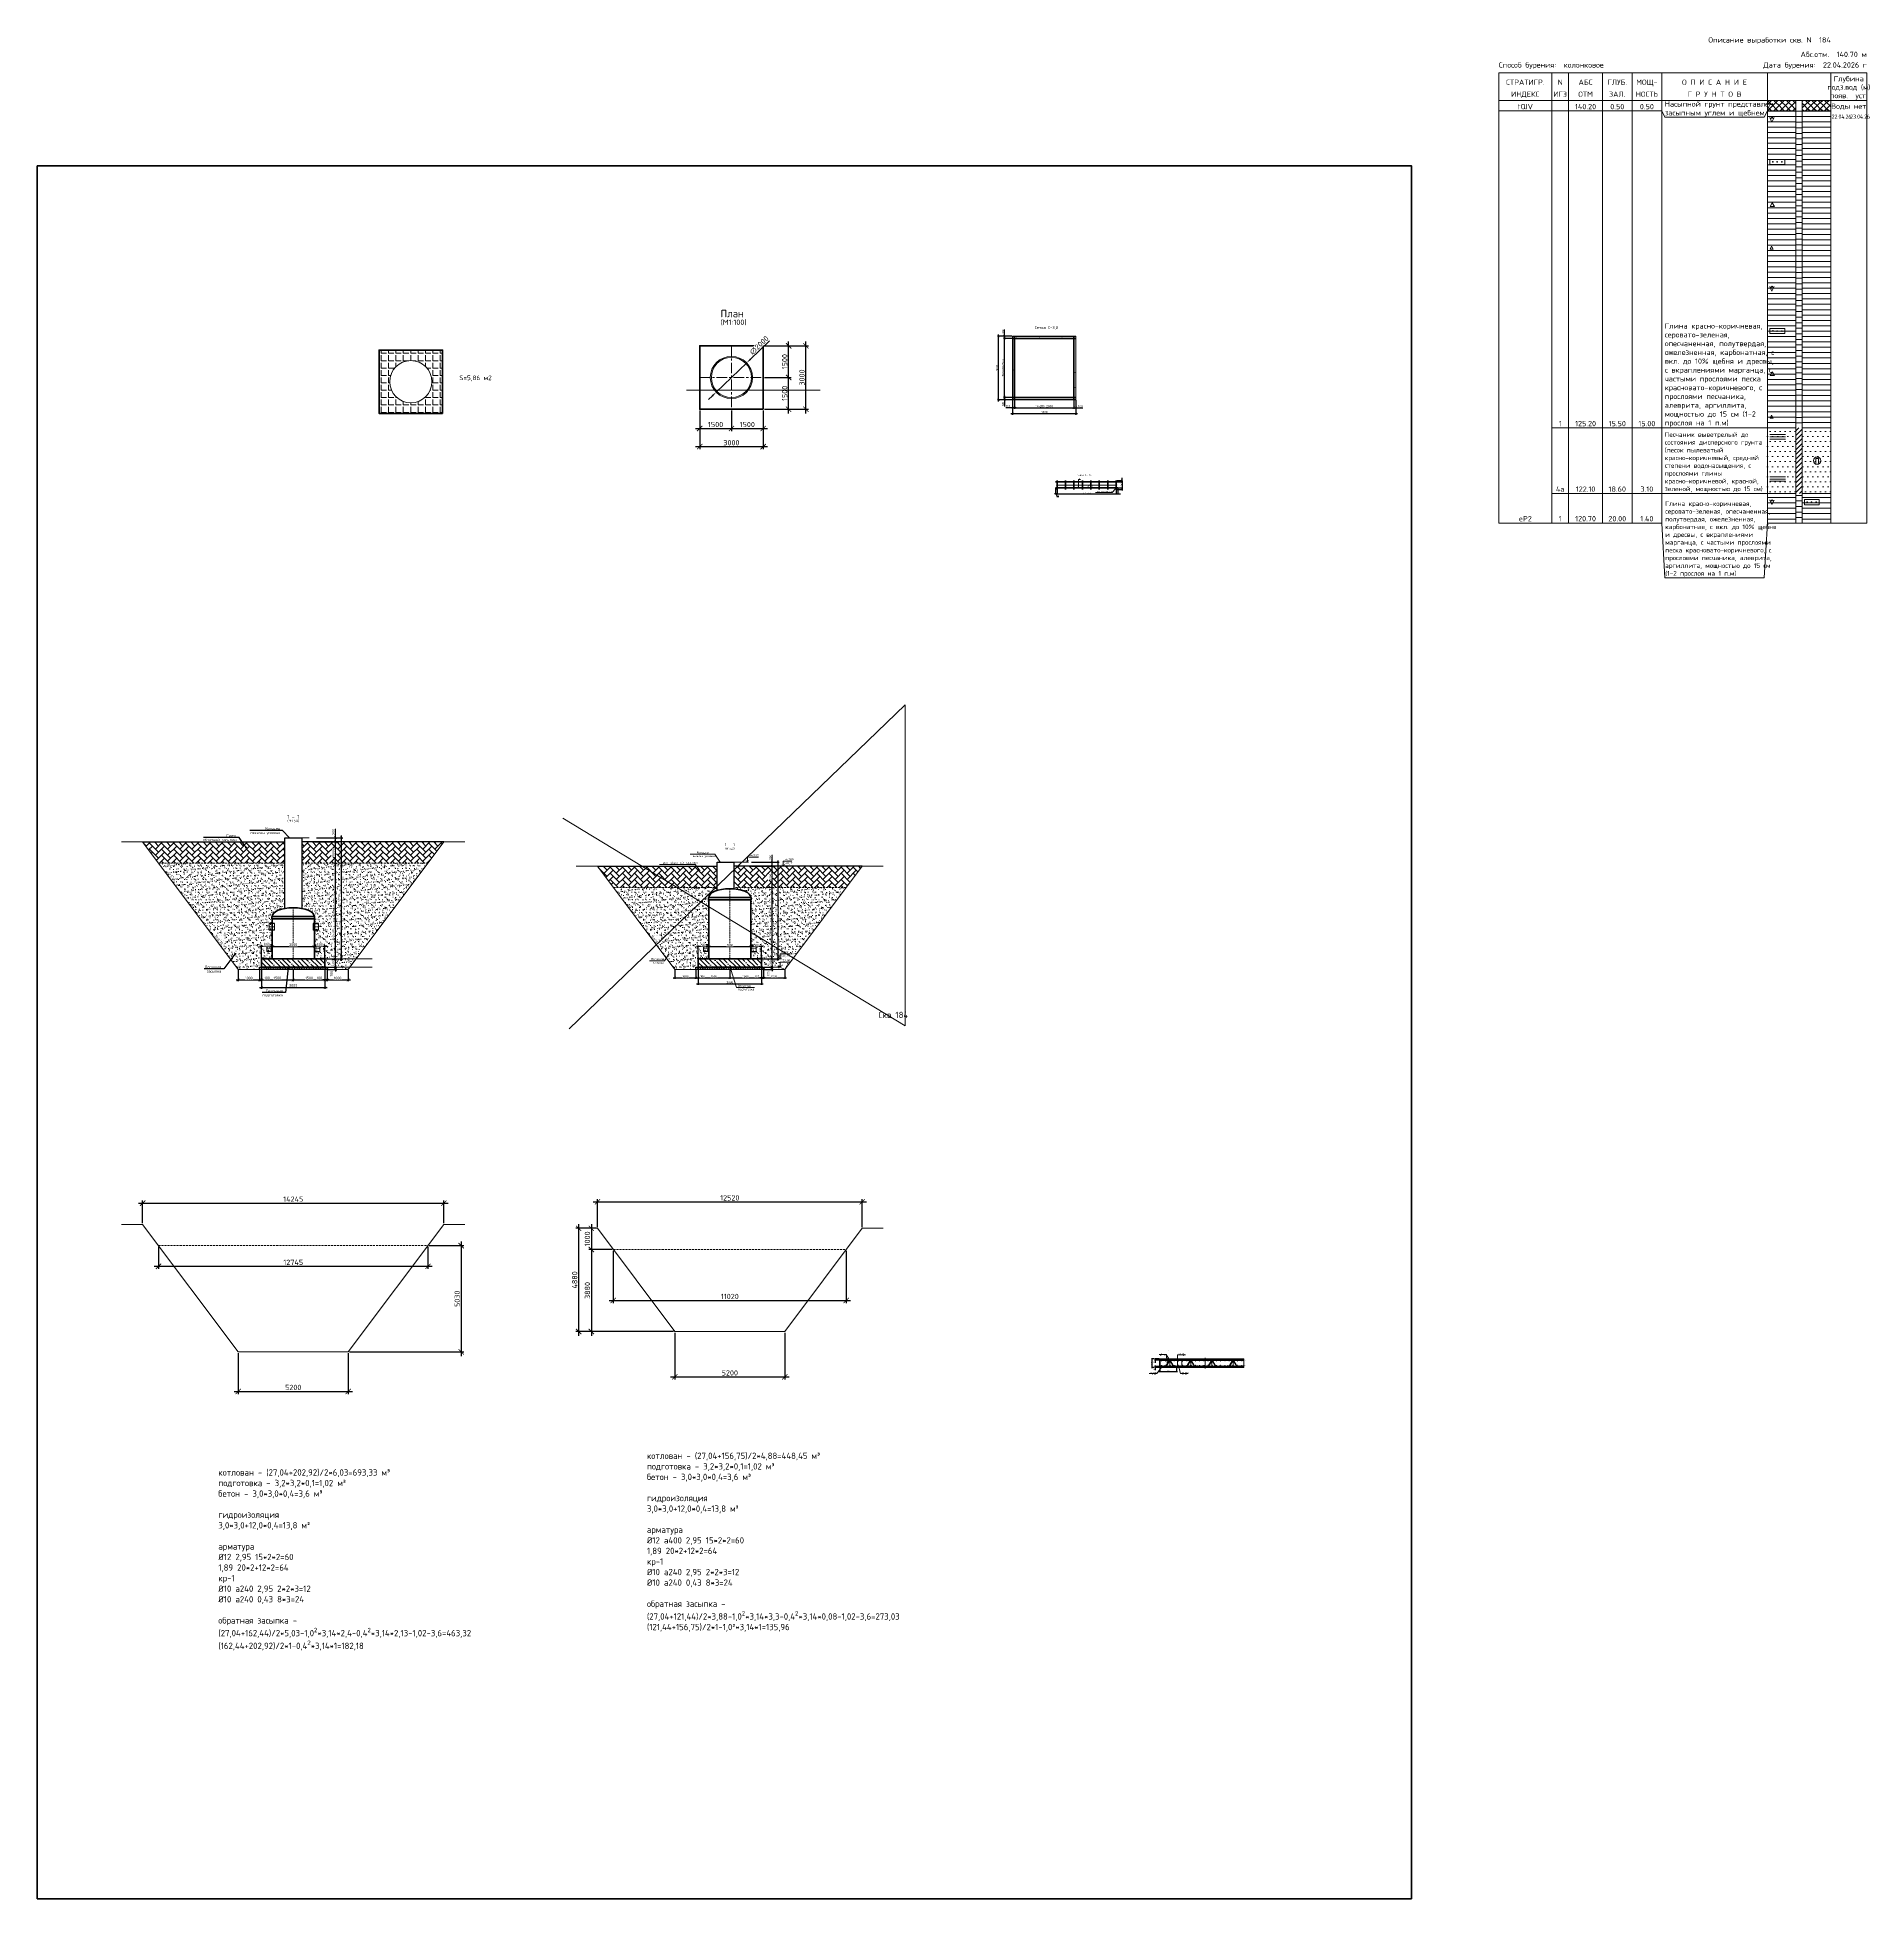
# Model space of a CAD drawing. Header units: metres. Extents: x 354637 to 441172, y 20821 to 108904.
import ezdxf
from ezdxf import colors
from ezdxf.entities.mleader import LeaderData, LeaderLine
from ezdxf.enums import TextEntityAlignment as Align
from ezdxf.math import Vec2, Vec3

# ---------------------------------------------------------------- set-up
doc = ezdxf.new("R2010")
doc.units = ezdxf.units.M
doc.header["$PDSIZE"] = 1
for name, pattern in [('ACAD_ISO07W100', [3, 0, -3]), ('ACAD_ISO10W100', [18, 12, -3, 0, -3]), ('CENTER', [16, 10, -2, 2, -2]), ('невидимая', [9.525, 6.35, -3.175])]:
    doc.linetypes.add(name, pattern=pattern)
doc.layers.get('0').update_dxf_attribs({"lineweight": 0})
doc.layers.get('Defpoints').update_dxf_attribs({"color": 3})
for name, color, linetype in [('Fill', 7, 'Continuous'), ('Skv', 7, 'Continuous'), ('Table', 7, 'Continuous')]:
    doc.layers.add(name, color=color, linetype=linetype)
for name, color, linetype, lineweight in [('арматура', 7, 'Continuous', 50), ('второстепенные', 7, 'Continuous', 25), ('выноски', 7, 'Continuous', 15), ('Невидимая', 7, 'невидимая', 15), ('опалубка', 7, 'Continuous', 13), ('оси', 7, 'CENTER', 13), ('Основная', 7, 'Continuous', 40), ('основная конструкция', 7, 'Continuous', 50), ('разм.', 7, 'Continuous', 18), ('размеры', 7, 'Continuous', 15), ('Стены', 7, 'Continuous', 50), ('текст', 7, 'Continuous', 18), ('штриховка', 7, 'Continuous', 9)]:
    doc.layers.add(name, color=color, linetype=linetype, lineweight=lineweight)
doc.layers.add('помощь', color=1, linetype='Continuous', lineweight=0, plot=False)
doc.styles.add('GOST 2.304', font='CS_Gost2304.shx')
doc.styles.add('GOST-2.304_Type-B', font='GOST Common.ttf')
doc.styles.add('ISOCPEUR', font='isocpeur.ttf')
doc.styles.add('ГОСТ 2.304', font='CS_Gost2304.shx')
doc.styles.add('СПДС', font='isocpeur.ttf')
doc.dimstyles.new('SPDS', dxfattribs={"dimscale": 10, "dimtxt": 2.5, "dimasz": 2.5, "dimexe": 1.25, "dimexo": 0.625, "dimtad": 1, "dimdec": 0, "dimrnd": 0.001, "dimtxsty": 'GOST 2.304', "dimblk": 'ARCHTICK', "dimblk1": 'ARCHTICK', "dimblk2": 'ARCHTICK', "dimcen": 2.5, "dimdle": 2, "dimadec": 0, "dimazin": 2, "dimtfac": 0.75, "dimtdec": 4, "dimtmove": 1, "dimatfit": 3, "dimfxl": 1, "dimtolj": 1, "dimarcsym": 1})
doc.dimstyles.new('SPDS-ISOCUP', dxfattribs={"dimscale": 10, "dimtxt": 2.5, "dimasz": 2.5, "dimexe": 1.25, "dimexo": 0.625, "dimtad": 1, "dimdec": 0, "dimrnd": 0.001, "dimtxsty": 'ISOCPEUR', "dimblk": 'ARCHTICK', "dimcen": 2.5, "dimdle": 2, "dimadec": 0, "dimazin": 2, "dimtfac": 0.75, "dimtdec": 0, "dimtmove": 1, "dimatfit": 3, "dimfxl": 1, "dimtolj": 1, "dimarcsym": 1})
doc.dimstyles.new('СПДС', dxfattribs={"dimscale": 100, "dimtxt": 2.5, "dimasz": 2.5, "dimexe": 1.25, "dimexo": 0.625, "dimtad": 1, "dimdec": 0, "dimrnd": 0.001, "dimtxsty": 'ГОСТ 2.304', "dimblk": 'ARCHTICK', "dimblk1": 'ARCHTICK', "dimblk2": 'ARCHTICK', "dimcen": 2.5, "dimdle": 2, "dimadec": 0, "dimazin": 2, "dimtfac": 0.75, "dimtdec": 4, "dimtmove": 1, "dimatfit": 3, "dimfxl": 1, "dimtolj": 1, "dimarcsym": 1})
pattern_1 = [(225, (-5028528.11, 5916.64), (3e-14, -300), [212.13, -212.134069]), (315, (-5028678.11, 6066.64), (300, 3e-14), [212.13, -212.134069]), (45, (-5028828.11, 5916.64), (3e-14, 300), [212.13, -212.134069]), (135, (-5028678.11, 5766.64), (-300, 3e-14), [212.13, -212.134069])]

# ---------------------------------------------------------------- blocks, each defined once
blk = doc.blocks.new('_ArchTick')
at = {"color": 0, "linetype": 'ByBlock', "lineweight": 30, "const_width": 0.15}
blk.add_lwpolyline([(-0.5, -0.5), (0.5, 0.5)], dxfattribs=at)
blk = doc.blocks.new('*D4')
at = {"layer": 'Defpoints', "color": 0, "ltscale": 10, "transparency": 16777216}
for p in [(386395, 65613), (388395, 65874), (388395, 65613)]:
    blk.add_point(p, dxfattribs=at)
at = {"layer": 'размеры', "color": 0, "lineweight": -2, "ltscale": 10, "transparency": 16777216}
for p, q in [((386315, 65874), (388475, 65874)), ((386395, 65638), (386395, 65924)), ((388395, 65638), (388395, 65924))]:
    blk.add_line(p, q, dxfattribs=at)
at = {"layer": 'размеры', "color": 0, "lineweight": -2, "ltscale": 10, "transparency": 16777216, "xscale": 100, "yscale": 100, "zscale": 100, "rotation": 180}
blk.add_blockref('_ArchTick', (386395, 65874), dxfattribs=at)
at = {"layer": 'размеры', "color": 0, "lineweight": -2, "ltscale": 10, "transparency": 16777216, "xscale": 100, "yscale": 100, "zscale": 100}
blk.add_blockref('_ArchTick', (388395, 65874), dxfattribs=at)
at = {"layer": 'размеры', "color": 0, "ltscale": 10, "transparency": 16777216, "insert": (387395, 65949), "char_height": 100, "attachment_point": 5, "style": 'ISOCPEUR', "bg_fill": 3, "box_fill_scale": 1.1, "bg_fill_color": 9, "bg_fill_true_color": 13158600, "bg_fill_transparency": 0}
blk.add_mtext('\\A1;2000', dxfattribs=at)
blk = doc.blocks.new('*D5')
at = {"layer": 'размеры', "color": 0, "lineweight": -2, "ltscale": 10, "transparency": 16777216}
for p, q in [((388920, 65295), (389445, 65295)), ((389395, 64815), (389395, 65375)), ((389020, 64895), (389445, 64895))]:
    blk.add_line(p, q, dxfattribs=at)
at = {"layer": 'размеры', "color": 0, "lineweight": -2, "ltscale": 10, "transparency": 16777216, "xscale": 100, "yscale": 100, "zscale": 100}
for p, rotation in [((389395, 65295), 90), ((389395, 64895), 270)]:
    blk.add_blockref('_ArchTick', p, dxfattribs=dict(at, rotation=rotation))
at = {"layer": 'размеры', "color": 0, "ltscale": 10, "transparency": 16777216, "insert": (389320, 65095), "char_height": 100, "attachment_point": 5, "rotation": 90, "style": 'ISOCPEUR', "bg_fill": 3, "box_fill_scale": 1.1, "bg_fill_color": 9, "bg_fill_true_color": 13158600, "bg_fill_transparency": 0}
blk.add_mtext('\\A1;400', dxfattribs=at)
at = {"layer": 'Defpoints', "color": 0, "ltscale": 10, "transparency": 16777216}
for p in [(388895, 65295), (389395, 65295), (388995, 64895)]:
    blk.add_point(p, dxfattribs=at)
blk = doc.blocks.new('*D6')
at = {"layer": 'размеры', "color": 0, "lineweight": -2, "ltscale": 10, "transparency": 16777216}
for p, q in [((389020, 64895), (389445, 64895)), ((389020, 64795), (389445, 64795)), ((389395, 64975), (389395, 64715))]:
    blk.add_line(p, q, dxfattribs=at)
at = {"layer": 'размеры', "color": 0, "ltscale": 10, "transparency": 16777216, "insert": (389220, 64597), "char_height": 100, "attachment_point": 5, "rotation": 90, "style": 'ISOCPEUR', "bg_fill": 3, "box_fill_scale": 1.1, "bg_fill_color": 9, "bg_fill_true_color": 13158600, "bg_fill_transparency": 0}
blk.add_mtext('\\A1;100', dxfattribs=at)
at = {"layer": 'Defpoints', "color": 0, "ltscale": 10, "transparency": 16777216}
for p in [(388995, 64895), (388995, 64795), (389395, 64795)]:
    blk.add_point(p, dxfattribs=at)
at = {"layer": 'размеры', "color": 0, "lineweight": -2, "ltscale": 10, "transparency": 16777216, "xscale": 100, "yscale": 100, "zscale": 100}
for p, rotation in [((389395, 64895), 90), ((389395, 64795), 270)]:
    blk.add_blockref('_ArchTick', p, dxfattribs=dict(at, rotation=rotation))
blk = doc.blocks.new('*D7')
at = {"layer": 'Defpoints', "color": 0, "ltscale": 10, "transparency": 16777216}
blk.add_point((385895, 65295), dxfattribs=at)
at = {"layer": 'размеры', "color": 0, "lineweight": -2, "ltscale": 10, "transparency": 16777216}
for p, q in [((386475, 65874), (385815, 65874)), ((385895, 65320), (385895, 65924)), ((386395, 65638), (386395, 65924))]:
    blk.add_line(p, q, dxfattribs=at)
at = {"layer": 'размеры', "color": 0, "lineweight": -2, "ltscale": 10, "transparency": 16777216, "xscale": 100, "yscale": 100, "zscale": 100, "rotation": 180}
blk.add_blockref('_ArchTick', (385895, 65874), dxfattribs=at)
at = {"layer": 'размеры', "color": 0, "lineweight": -2, "ltscale": 10, "transparency": 16777216, "xscale": 100, "yscale": 100, "zscale": 100}
blk.add_blockref('_ArchTick', (386395, 65874), dxfattribs=at)
at = {"layer": 'размеры', "color": 0, "ltscale": 10, "transparency": 16777216, "insert": (386145, 65949), "char_height": 100, "attachment_point": 5, "style": 'ISOCPEUR', "bg_fill": 3, "box_fill_scale": 1.1, "bg_fill_color": 9, "bg_fill_true_color": 13158600, "bg_fill_transparency": 0}
blk.add_mtext('\\A1;500', dxfattribs=at)
at = {"layer": 'Defpoints', "color": 0, "ltscale": 10, "transparency": 16777216}
for p in [(385895, 65874), (386395, 65613)]:
    blk.add_point(p, dxfattribs=at)
blk = doc.blocks.new('*D8')
at = {"layer": 'Defpoints', "color": 0, "ltscale": 10, "transparency": 16777216}
for p in [(385895, 64895), (387395, 64795), (387395, 64395)]:
    blk.add_point(p, dxfattribs=at)
at = {"layer": 'размеры', "color": 0, "lineweight": -2, "ltscale": 10, "transparency": 16777216}
for p, q in [((385815, 64395), (387475, 64395)), ((385895, 64870), (385895, 64345)), ((387395, 64770), (387395, 64345))]:
    blk.add_line(p, q, dxfattribs=at)
at = {"layer": 'размеры', "color": 0, "lineweight": -2, "ltscale": 10, "transparency": 16777216, "xscale": 100, "yscale": 100, "zscale": 100, "rotation": 180}
blk.add_blockref('_ArchTick', (385895, 64395), dxfattribs=at)
at = {"layer": 'размеры', "color": 0, "lineweight": -2, "ltscale": 10, "transparency": 16777216, "xscale": 100, "yscale": 100, "zscale": 100}
blk.add_blockref('_ArchTick', (387395, 64395), dxfattribs=at)
at = {"layer": 'размеры', "color": 0, "ltscale": 10, "transparency": 16777216, "insert": (386645, 64470), "char_height": 100, "attachment_point": 5, "style": 'ISOCPEUR', "bg_fill": 3, "box_fill_scale": 1.1, "bg_fill_color": 9, "bg_fill_true_color": 13158600, "bg_fill_transparency": 0}
blk.add_mtext('\\A1;1500', dxfattribs=at)
blk = doc.blocks.new('*D11')
at = {"layer": 'Defpoints', "color": 0, "ltscale": 10, "transparency": 16777216}
for p in [(387395, 64795), (388895, 64895), (388895, 64395)]:
    blk.add_point(p, dxfattribs=at)
at = {"layer": 'размеры', "color": 0, "lineweight": -2, "ltscale": 10, "transparency": 16777216}
for p, q in [((387315, 64395), (388975, 64395)), ((387395, 64770), (387395, 64345)), ((388895, 64870), (388895, 64345))]:
    blk.add_line(p, q, dxfattribs=at)
at = {"layer": 'размеры', "color": 0, "lineweight": -2, "ltscale": 10, "transparency": 16777216, "xscale": 100, "yscale": 100, "zscale": 100, "rotation": 180}
blk.add_blockref('_ArchTick', (387395, 64395), dxfattribs=at)
at = {"layer": 'размеры', "color": 0, "lineweight": -2, "ltscale": 10, "transparency": 16777216, "xscale": 100, "yscale": 100, "zscale": 100}
blk.add_blockref('_ArchTick', (388895, 64395), dxfattribs=at)
at = {"layer": 'размеры', "color": 0, "ltscale": 10, "transparency": 16777216, "insert": (388145, 64470), "char_height": 100, "attachment_point": 5, "style": 'ISOCPEUR', "bg_fill": 3, "box_fill_scale": 1.1, "bg_fill_color": 9, "bg_fill_true_color": 13158600, "bg_fill_transparency": 0}
blk.add_mtext('\\A1;1500', dxfattribs=at)
blk = doc.blocks.new('*D12')
at = {"layer": 'Defpoints', "color": 0, "ltscale": 10, "transparency": 16777216}
for p in [(385895, 64895), (388895, 64895), (388895, 64115)]:
    blk.add_point(p, dxfattribs=at)
at = {"layer": 'размеры', "color": 0, "lineweight": -2, "ltscale": 10, "transparency": 16777216}
for p, q in [((385895, 64870), (385895, 64065)), ((388895, 64870), (388895, 64065)), ((385815, 64115), (388975, 64115))]:
    blk.add_line(p, q, dxfattribs=at)
at = {"layer": 'размеры', "color": 0, "lineweight": -2, "ltscale": 10, "transparency": 16777216, "xscale": 100, "yscale": 100, "zscale": 100, "rotation": 180}
blk.add_blockref('_ArchTick', (385895, 64115), dxfattribs=at)
at = {"layer": 'размеры', "color": 0, "lineweight": -2, "ltscale": 10, "transparency": 16777216, "xscale": 100, "yscale": 100, "zscale": 100}
blk.add_blockref('_ArchTick', (388895, 64115), dxfattribs=at)
at = {"layer": 'размеры', "color": 0, "ltscale": 10, "transparency": 16777216, "insert": (387395, 64190), "char_height": 100, "attachment_point": 5, "style": 'ISOCPEUR', "bg_fill": 3, "box_fill_scale": 1.1, "bg_fill_color": 9, "bg_fill_true_color": 13158600, "bg_fill_transparency": 0}
blk.add_mtext('\\A1;3000', dxfattribs=at)
blk = doc.blocks.new('*D9')
at = {"layer": 'Defpoints', "color": 0, "ltscale": 10, "transparency": 16777216}
blk.add_point((388895, 65295), dxfattribs=at)
at = {"layer": 'размеры', "color": 0, "lineweight": -2, "ltscale": 10, "transparency": 16777216}
for p, q in [((388975, 65874), (388315, 65874)), ((388395, 65638), (388395, 65924)), ((388895, 65320), (388895, 65924))]:
    blk.add_line(p, q, dxfattribs=at)
at = {"layer": 'размеры', "color": 0, "lineweight": -2, "ltscale": 10, "transparency": 16777216, "xscale": 100, "yscale": 100, "zscale": 100, "rotation": 180}
blk.add_blockref('_ArchTick', (388395, 65874), dxfattribs=at)
at = {"layer": 'размеры', "color": 0, "lineweight": -2, "ltscale": 10, "transparency": 16777216, "xscale": 100, "yscale": 100, "zscale": 100}
blk.add_blockref('_ArchTick', (388895, 65874), dxfattribs=at)
at = {"layer": 'размеры', "color": 0, "ltscale": 10, "transparency": 16777216, "insert": (388645, 65949), "char_height": 100, "attachment_point": 5, "style": 'ISOCPEUR', "bg_fill": 3, "box_fill_scale": 1.1, "bg_fill_color": 9, "bg_fill_true_color": 13158600, "bg_fill_transparency": 0}
blk.add_mtext('\\A1;500', dxfattribs=at)
at = {"layer": 'Defpoints', "color": 0, "ltscale": 10, "transparency": 16777216}
for p in [(388395, 65874), (388395, 65613)]:
    blk.add_point(p, dxfattribs=at)
blk = doc.blocks.new('*D10')
at = {"layer": 'Defpoints', "color": 0, "ltscale": 10, "transparency": 16777216}
for p in [(389313, 68675), (389395, 68675), (388895, 65295)]:
    blk.add_point(p, dxfattribs=at)
at = {"layer": 'размеры', "color": 0, "lineweight": -2, "ltscale": 10, "transparency": 16777216}
for p, q in [((389395, 65215), (389395, 68755)), ((389338, 68675), (389445, 68675)), ((388920, 65295), (389445, 65295))]:
    blk.add_line(p, q, dxfattribs=at)
at = {"layer": 'размеры', "color": 0, "lineweight": -2, "ltscale": 10, "transparency": 16777216, "xscale": 100, "yscale": 100, "zscale": 100}
for p, rotation in [((389395, 68675), 90), ((389395, 65295), 270)]:
    blk.add_blockref('_ArchTick', p, dxfattribs=dict(at, rotation=rotation))
at = {"layer": 'размеры', "color": 0, "ltscale": 10, "transparency": 16777216, "insert": (389320, 66495), "char_height": 100, "attachment_point": 5, "rotation": 90, "style": 'ISOCPEUR', "bg_fill": 3, "box_fill_scale": 1.1, "bg_fill_color": 9, "bg_fill_true_color": 13158600, "bg_fill_transparency": 0}
blk.add_mtext('\\A1;3380', dxfattribs=at)
blk = doc.blocks.new('*D14')
at = {"layer": 'Defpoints', "color": 0, "ltscale": 10, "transparency": 16777216}
for p in [(385972, 91303), (387472, 91303), (387472, 90391)]:
    blk.add_point(p, dxfattribs=at)
at = {"layer": 'размеры', "color": 0, "lineweight": -2, "ltscale": 10, "transparency": 16777216}
for p, q in [((385972, 91241), (385972, 90266)), ((387472, 91241), (387472, 90266)), ((385772, 90391), (387672, 90391))]:
    blk.add_line(p, q, dxfattribs=at)
at = {"layer": 'размеры', "color": 0, "lineweight": -2, "ltscale": 10, "transparency": 16777216, "xscale": 250, "yscale": 250, "zscale": 250, "rotation": 180}
blk.add_blockref('_ArchTick', (385972, 90391), dxfattribs=at)
at = {"layer": 'размеры', "color": 0, "lineweight": -2, "ltscale": 10, "transparency": 16777216, "xscale": 250, "yscale": 250, "zscale": 250}
blk.add_blockref('_ArchTick', (387472, 90391), dxfattribs=at)
at = {"layer": 'размеры', "color": 0, "ltscale": 10, "transparency": 16777216, "insert": (386722, 90579), "char_height": 250, "attachment_point": 5, "style": 'ISOCPEUR'}
blk.add_mtext('\\A1;1500', dxfattribs=at)
blk = doc.blocks.new('*D15')
at = {"layer": 'Defpoints', "color": 0, "ltscale": 10, "transparency": 16777216}
for p in [(387472, 91303), (388972, 91303), (388972, 90391)]:
    blk.add_point(p, dxfattribs=at)
at = {"layer": 'размеры', "color": 0, "lineweight": -2, "ltscale": 10, "transparency": 16777216}
for p, q in [((387472, 91241), (387472, 90266)), ((388972, 91241), (388972, 90266)), ((387272, 90391), (389172, 90391))]:
    blk.add_line(p, q, dxfattribs=at)
at = {"layer": 'размеры', "color": 0, "lineweight": -2, "ltscale": 10, "transparency": 16777216, "xscale": 250, "yscale": 250, "zscale": 250, "rotation": 180}
blk.add_blockref('_ArchTick', (387472, 90391), dxfattribs=at)
at = {"layer": 'размеры', "color": 0, "lineweight": -2, "ltscale": 10, "transparency": 16777216, "xscale": 250, "yscale": 250, "zscale": 250}
blk.add_blockref('_ArchTick', (388972, 90391), dxfattribs=at)
at = {"layer": 'размеры', "color": 0, "ltscale": 10, "transparency": 16777216, "insert": (388222, 90579), "char_height": 250, "attachment_point": 5, "style": 'ISOCPEUR'}
blk.add_mtext('\\A1;1500', dxfattribs=at)
blk = doc.blocks.new('*D16')
at = {"layer": 'Defpoints', "color": 0, "ltscale": 10, "transparency": 16777216}
for p in [(388972, 92803), (390177, 92803), (388972, 91303)]:
    blk.add_point(p, dxfattribs=at)
at = {"layer": 'размеры', "color": 0, "lineweight": -2, "ltscale": 10, "transparency": 16777216}
for p, q in [((389034, 92803), (390302, 92803)), ((390177, 91103), (390177, 93003)), ((389034, 91303), (390302, 91303))]:
    blk.add_line(p, q, dxfattribs=at)
at = {"layer": 'размеры', "color": 0, "lineweight": -2, "ltscale": 10, "transparency": 16777216, "xscale": 250, "yscale": 250, "zscale": 250}
for p, rotation in [((390177, 92803), 90), ((390177, 91303), 270)]:
    blk.add_blockref('_ArchTick', p, dxfattribs=dict(at, rotation=rotation))
at = {"layer": 'размеры', "color": 0, "ltscale": 10, "transparency": 16777216, "insert": (389990, 92053), "char_height": 250, "attachment_point": 5, "rotation": 90, "style": 'ISOCPEUR'}
blk.add_mtext('\\A1;1500', dxfattribs=at)
blk = doc.blocks.new('*D17')
at = {"layer": 'Defpoints', "color": 0, "ltscale": 10, "transparency": 16777216}
for p in [(388972, 94303), (390177, 94303), (388972, 92803)]:
    blk.add_point(p, dxfattribs=at)
at = {"layer": 'размеры', "color": 0, "lineweight": -2, "ltscale": 10, "transparency": 16777216}
for p, q in [((389034, 94303), (390302, 94303)), ((390177, 92603), (390177, 94503)), ((389034, 92803), (390302, 92803))]:
    blk.add_line(p, q, dxfattribs=at)
at = {"layer": 'размеры', "color": 0, "lineweight": -2, "ltscale": 10, "transparency": 16777216, "xscale": 250, "yscale": 250, "zscale": 250}
for p, rotation in [((390177, 94303), 90), ((390177, 92803), 270)]:
    blk.add_blockref('_ArchTick', p, dxfattribs=dict(at, rotation=rotation))
at = {"layer": 'размеры', "color": 0, "ltscale": 10, "transparency": 16777216, "insert": (389990, 93553), "char_height": 250, "attachment_point": 5, "rotation": 90, "style": 'ISOCPEUR'}
blk.add_mtext('\\A1;1500', dxfattribs=at)
blk = doc.blocks.new('*D18')
at = {"layer": 'Defpoints', "color": 0, "ltscale": 10, "transparency": 16777216}
for p in [(385972, 91303), (388972, 91303), (388972, 89532)]:
    blk.add_point(p, dxfattribs=at)
at = {"layer": 'размеры', "color": 0, "lineweight": -2, "ltscale": 10, "transparency": 16777216}
for p, q in [((385972, 91241), (385972, 89407)), ((388972, 91241), (388972, 89407)), ((385772, 89532), (389172, 89532))]:
    blk.add_line(p, q, dxfattribs=at)
at = {"layer": 'размеры', "color": 0, "lineweight": -2, "ltscale": 10, "transparency": 16777216, "xscale": 250, "yscale": 250, "zscale": 250, "rotation": 180}
blk.add_blockref('_ArchTick', (385972, 89532), dxfattribs=at)
at = {"layer": 'размеры', "color": 0, "lineweight": -2, "ltscale": 10, "transparency": 16777216, "xscale": 250, "yscale": 250, "zscale": 250}
blk.add_blockref('_ArchTick', (388972, 89532), dxfattribs=at)
at = {"layer": 'размеры', "color": 0, "ltscale": 10, "transparency": 16777216, "insert": (387472, 89719), "char_height": 250, "attachment_point": 5, "style": 'ISOCPEUR'}
blk.add_mtext('\\A1;3000', dxfattribs=at)
blk = doc.blocks.new('*D19')
at = {"layer": 'Defpoints', "color": 0, "ltscale": 10, "transparency": 16777216}
for p in [(388972, 94303), (390994, 94303), (388972, 91303)]:
    blk.add_point(p, dxfattribs=at)
at = {"layer": 'размеры', "color": 0, "lineweight": -2, "ltscale": 10, "transparency": 16777216}
for p, q in [((389034, 94303), (391119, 94303)), ((390994, 91103), (390994, 94503)), ((389034, 91303), (391119, 91303))]:
    blk.add_line(p, q, dxfattribs=at)
at = {"layer": 'размеры', "color": 0, "lineweight": -2, "ltscale": 10, "transparency": 16777216, "xscale": 250, "yscale": 250, "zscale": 250}
for p, rotation in [((390994, 94303), 90), ((390994, 91303), 270)]:
    blk.add_blockref('_ArchTick', p, dxfattribs=dict(at, rotation=rotation))
at = {"layer": 'размеры', "color": 0, "ltscale": 10, "transparency": 16777216, "insert": (390806, 92803), "char_height": 250, "attachment_point": 5, "rotation": 90, "style": 'ISOCPEUR'}
blk.add_mtext('\\A1;3000', dxfattribs=at)
blk = doc.blocks.new('*D13')
at = {"layer": 'Defpoints', "color": 0, "ltscale": 10, "transparency": 16777216}
blk.add_point((386751, 92110), dxfattribs=at)
at = {"layer": 'размеры', "color": 0, "lineweight": -2, "ltscale": 10, "transparency": 16777216}
for p, q in [((389274, 94536), (388373, 93670)), ((386571, 91937), (386391, 91764))]:
    blk.add_line(p, q, dxfattribs=at)
at = {"layer": 'размеры', "color": 0, "ltscale": 10, "transparency": 16777216}
blk.add_solid([(386542, 91967), (386600, 91907), (386751, 92110)], dxfattribs=at)
at = {"layer": 'размеры', "color": 0, "ltscale": 10, "transparency": 16777216, "insert": (388784, 94325), "char_height": 250, "attachment_point": 5, "rotation": 43.87315, "style": 'ISOCPEUR', "bg_fill": 3, "box_fill_scale": 1.1, "bg_fill_color": 9, "bg_fill_true_color": 13158600, "bg_fill_transparency": 0}
blk.add_mtext('\\A1;∅2000', dxfattribs=at)
at = {"layer": 'Defpoints', "color": 0, "ltscale": 10, "transparency": 16777216}
blk.add_point((388193, 93496), dxfattribs=at)
at = {"layer": 'размеры', "color": 0, "lineweight": -2, "ltscale": 10, "transparency": 16777216}
blk.add_line((386751, 92110), (388193, 93496), dxfattribs=at)
at = {"layer": 'размеры', "color": 0, "ltscale": 10, "transparency": 16777216}
blk.add_solid([(388344, 93700), (388402, 93640), (388193, 93496)], dxfattribs=at)
blk = doc.blocks.new('*D20')
at = {"layer": 'Defpoints', "color": 0, "ltscale": 10, "transparency": 16777216}
for p in [(400107, 94753), (400767, 94753), (400767, 91753)]:
    blk.add_point(p, dxfattribs=at)
at = {"layer": 'размеры', "color": 0, "lineweight": -2, "ltscale": 10, "transparency": 16777216}
for p, q in [((400742, 94753), (400057, 94753)), ((400107, 91673), (400107, 94833)), ((400742, 91753), (400057, 91753))]:
    blk.add_line(p, q, dxfattribs=at)
at = {"layer": 'размеры', "color": 0, "lineweight": -2, "ltscale": 10, "transparency": 16777216, "xscale": 100, "yscale": 100, "zscale": 100}
for p, rotation in [((400107, 94753), 90), ((400107, 91753), 270)]:
    blk.add_blockref('_ArchTick', p, dxfattribs=dict(at, rotation=rotation))
at = {"layer": 'размеры', "color": 0, "ltscale": 10, "transparency": 16777216, "insert": (400032, 93253), "char_height": 100, "attachment_point": 5, "rotation": 90, "style": 'ISOCPEUR'}
blk.add_mtext('\\A1;3000', dxfattribs=at)
blk = doc.blocks.new('*D21')
at = {"layer": 'Defpoints', "color": 0, "ltscale": 10, "transparency": 16777216}
for p in [(400767, 91753), (403767, 91753), (403767, 91093)]:
    blk.add_point(p, dxfattribs=at)
at = {"layer": 'размеры', "color": 0, "lineweight": -2, "ltscale": 10, "transparency": 16777216}
for p, q in [((400767, 91728), (400767, 91043)), ((403767, 91728), (403767, 91043)), ((400687, 91093), (403847, 91093))]:
    blk.add_line(p, q, dxfattribs=at)
at = {"layer": 'размеры', "color": 0, "lineweight": -2, "ltscale": 10, "transparency": 16777216, "xscale": 100, "yscale": 100, "zscale": 100, "rotation": 180}
blk.add_blockref('_ArchTick', (400767, 91093), dxfattribs=at)
at = {"layer": 'размеры', "color": 0, "lineweight": -2, "ltscale": 10, "transparency": 16777216, "xscale": 100, "yscale": 100, "zscale": 100}
blk.add_blockref('_ArchTick', (403767, 91093), dxfattribs=at)
at = {"layer": 'размеры', "color": 0, "ltscale": 10, "transparency": 16777216, "insert": (402267, 91168), "char_height": 100, "attachment_point": 5, "style": 'ISOCPEUR'}
blk.add_mtext('\\A1;3000', dxfattribs=at)
blk = doc.blocks.new('*D22')
at = {"layer": 'Defpoints', "color": 0, "ltscale": 10, "transparency": 16777216}
for p in [(400387, 94653), (400787, 94653), (400787, 91853)]:
    blk.add_point(p, dxfattribs=at)
at = {"layer": 'размеры', "color": 0, "lineweight": -2, "ltscale": 10, "transparency": 16777216}
for p, q in [((400762, 94653), (400337, 94653)), ((400387, 91773), (400387, 94733)), ((400762, 91853), (400337, 91853))]:
    blk.add_line(p, q, dxfattribs=at)
at = {"layer": 'размеры', "color": 0, "lineweight": -2, "ltscale": 10, "transparency": 16777216, "xscale": 100, "yscale": 100, "zscale": 100}
for p, rotation in [((400387, 94653), 90), ((400387, 91853), 270)]:
    blk.add_blockref('_ArchTick', p, dxfattribs=dict(at, rotation=rotation))
at = {"layer": 'размеры', "color": 0, "ltscale": 10, "transparency": 16777216, "insert": (400312, 93253), "char_height": 100, "attachment_point": 5, "rotation": 90, "style": 'ISOCPEUR'}
blk.add_mtext('\\A1;15х200=2800', dxfattribs=at)
blk = doc.blocks.new('*D23')
at = {"layer": 'Defpoints', "color": 0, "ltscale": 10, "transparency": 16777216}
for p in [(400867, 91773), (403667, 91773), (403667, 91373)]:
    blk.add_point(p, dxfattribs=at)
at = {"layer": 'размеры', "color": 0, "lineweight": -2, "ltscale": 10, "transparency": 16777216}
for p, q in [((400867, 91748), (400867, 91323)), ((403667, 91748), (403667, 91323)), ((400787, 91373), (403747, 91373))]:
    blk.add_line(p, q, dxfattribs=at)
at = {"layer": 'размеры', "color": 0, "lineweight": -2, "ltscale": 10, "transparency": 16777216, "xscale": 100, "yscale": 100, "zscale": 100, "rotation": 180}
blk.add_blockref('_ArchTick', (400867, 91373), dxfattribs=at)
at = {"layer": 'размеры', "color": 0, "lineweight": -2, "ltscale": 10, "transparency": 16777216, "xscale": 100, "yscale": 100, "zscale": 100}
blk.add_blockref('_ArchTick', (403667, 91373), dxfattribs=at)
at = {"layer": 'размеры', "color": 0, "ltscale": 10, "transparency": 16777216, "insert": (402267, 91448), "char_height": 100, "attachment_point": 5, "style": 'ISOCPEUR'}
blk.add_mtext('\\A1;14х200=2800', dxfattribs=at)
blk = doc.blocks.new('*D24')
at = {"layer": 'размеры', "color": 0, "lineweight": -2, "ltscale": 10, "transparency": 16777216}
for p, q in [((384715, 64395), (385875, 64395)), ((384795, 64770), (384795, 64345)), ((385795, 64770), (385795, 64345))]:
    blk.add_line(p, q, dxfattribs=at)
at = {"layer": 'размеры', "color": 0, "lineweight": -2, "ltscale": 10, "transparency": 16777216, "xscale": 100, "yscale": 100, "zscale": 100, "rotation": 180}
blk.add_blockref('_ArchTick', (384795, 64395), dxfattribs=at)
at = {"layer": 'размеры', "color": 0, "lineweight": -2, "ltscale": 10, "transparency": 16777216, "xscale": 100, "yscale": 100, "zscale": 100}
blk.add_blockref('_ArchTick', (385795, 64395), dxfattribs=at)
at = {"layer": 'размеры', "color": 0, "ltscale": 10, "transparency": 16777216, "insert": (385295, 64470), "char_height": 100, "attachment_point": 5, "style": 'ISOCPEUR', "bg_fill": 3, "box_fill_scale": 1.1, "bg_fill_color": 9, "bg_fill_true_color": 13158600, "bg_fill_transparency": 0}
blk.add_mtext('\\A1;1000', dxfattribs=at)
at = {"layer": 'Defpoints', "color": 0, "ltscale": 10, "transparency": 16777216}
for p in [(384795, 64795), (385795, 64795), (385795, 64395)]:
    blk.add_point(p, dxfattribs=at)
blk = doc.blocks.new('*D25')
at = {"layer": 'размеры', "color": 0, "lineweight": -2, "ltscale": 10, "transparency": 16777216}
for p, q in [((388915, 64395), (390075, 64395)), ((388995, 64770), (388995, 64345)), ((389995, 64770), (389995, 64345))]:
    blk.add_line(p, q, dxfattribs=at)
at = {"layer": 'размеры', "color": 0, "lineweight": -2, "ltscale": 10, "transparency": 16777216, "xscale": 100, "yscale": 100, "zscale": 100, "rotation": 180}
blk.add_blockref('_ArchTick', (388995, 64395), dxfattribs=at)
at = {"layer": 'размеры', "color": 0, "lineweight": -2, "ltscale": 10, "transparency": 16777216, "xscale": 100, "yscale": 100, "zscale": 100}
blk.add_blockref('_ArchTick', (389995, 64395), dxfattribs=at)
at = {"layer": 'размеры', "color": 0, "ltscale": 10, "transparency": 16777216, "insert": (389495, 64470), "char_height": 100, "attachment_point": 5, "style": 'ISOCPEUR', "bg_fill": 3, "box_fill_scale": 1.1, "bg_fill_color": 9, "bg_fill_true_color": 13158600, "bg_fill_transparency": 0}
blk.add_mtext('\\A1;1000', dxfattribs=at)
at = {"layer": 'Defpoints', "color": 0, "ltscale": 10, "transparency": 16777216}
for p in [(388995, 64795), (389995, 64795), (389995, 64395)]:
    blk.add_point(p, dxfattribs=at)
blk = doc.blocks.new('*D26')
at = {"layer": 'Defpoints', "color": 0, "ltscale": 10, "transparency": 16777216}
blk.add_point((388395, 69675), dxfattribs=at)
at = {"layer": 'размеры', "color": 0, "lineweight": -2, "ltscale": 10, "transparency": 16777216}
for p, q in [((388420, 69675), (389445, 69675)), ((389395, 68595), (389395, 69755)), ((389338, 68675), (389445, 68675))]:
    blk.add_line(p, q, dxfattribs=at)
at = {"layer": 'размеры', "color": 0, "lineweight": -2, "ltscale": 10, "transparency": 16777216, "xscale": 100, "yscale": 100, "zscale": 100}
for p, rotation in [((389395, 69675), 90), ((389395, 68675), 270)]:
    blk.add_blockref('_ArchTick', p, dxfattribs=dict(at, rotation=rotation))
at = {"layer": 'размеры', "color": 0, "ltscale": 10, "transparency": 16777216, "insert": (389320, 69175), "char_height": 100, "attachment_point": 5, "rotation": 90, "style": 'ISOCPEUR', "bg_fill": 3, "box_fill_scale": 1.1, "bg_fill_color": 9, "bg_fill_true_color": 13158600, "bg_fill_transparency": 0}
blk.add_mtext('\\A1;1000', dxfattribs=at)
at = {"layer": 'Defpoints', "color": 0, "ltscale": 10, "transparency": 16777216}
for p in [(389395, 69675), (389313, 68675)]:
    blk.add_point(p, dxfattribs=at)
blk = doc.blocks.new('*D27')
at = {"layer": 'Defpoints', "color": 0, "ltscale": 10, "transparency": 16777216}
for p in [(384795, 47664), (389995, 47664), (389995, 45517)]:
    blk.add_point(p, dxfattribs=at)
at = {"layer": 'помощь', "color": 0, "lineweight": -2, "ltscale": 10, "transparency": 16777216}
for p, q in [((384795, 47601), (384795, 45392)), ((389995, 47601), (389995, 45392)), ((384595, 45517), (390195, 45517))]:
    blk.add_line(p, q, dxfattribs=at)
at = {"layer": 'помощь', "color": 0, "lineweight": -2, "ltscale": 10, "transparency": 16777216, "xscale": 250, "yscale": 250, "zscale": 250, "rotation": 180}
blk.add_blockref('_ArchTick', (384795, 45517), dxfattribs=at)
at = {"layer": 'помощь', "color": 0, "lineweight": -2, "ltscale": 10, "transparency": 16777216, "xscale": 250, "yscale": 250, "zscale": 250}
blk.add_blockref('_ArchTick', (389995, 45517), dxfattribs=at)
at = {"layer": 'помощь', "color": 0, "ltscale": 10, "transparency": 16777216, "insert": (387395, 45704), "char_height": 250, "attachment_point": 5, "style": 'ISOCPEUR'}
blk.add_mtext('\\A1;5200', dxfattribs=at)
blk = doc.blocks.new('*D28')
at = {"layer": 'Defpoints', "color": 0, "ltscale": 10, "transparency": 16777216}
for p in [(393655, 53798), (381135, 52544), (393655, 52544)]:
    blk.add_point(p, dxfattribs=at)
at = {"layer": 'помощь', "color": 0, "lineweight": -2, "ltscale": 10, "transparency": 16777216}
for p, q in [((380935, 53798), (393855, 53798)), ((381135, 52606), (381135, 53923)), ((393655, 52606), (393655, 53923))]:
    blk.add_line(p, q, dxfattribs=at)
at = {"layer": 'помощь', "color": 0, "lineweight": -2, "ltscale": 10, "transparency": 16777216, "xscale": 250, "yscale": 250, "zscale": 250, "rotation": 180}
blk.add_blockref('_ArchTick', (381135, 53798), dxfattribs=at)
at = {"layer": 'помощь', "color": 0, "lineweight": -2, "ltscale": 10, "transparency": 16777216, "xscale": 250, "yscale": 250, "zscale": 250}
blk.add_blockref('_ArchTick', (393655, 53798), dxfattribs=at)
at = {"layer": 'помощь', "color": 0, "ltscale": 10, "transparency": 16777216, "insert": (387395, 53985), "char_height": 250, "attachment_point": 5, "style": 'ISOCPEUR'}
blk.add_mtext('\\A1;12520', dxfattribs=at)
blk = doc.blocks.new('*D29')
at = {"layer": 'Defpoints', "color": 0, "ltscale": 10, "transparency": 16777216}
for p in [(381885, 51544), (392905, 51544), (392905, 49133)]:
    blk.add_point(p, dxfattribs=at)
at = {"layer": 'помощь', "color": 0, "lineweight": -2, "ltscale": 10, "transparency": 16777216}
for p, q in [((381885, 51481), (381885, 49008)), ((392905, 51481), (392905, 49008)), ((381685, 49133), (393105, 49133))]:
    blk.add_line(p, q, dxfattribs=at)
at = {"layer": 'помощь', "color": 0, "lineweight": -2, "ltscale": 10, "transparency": 16777216, "xscale": 250, "yscale": 250, "zscale": 250, "rotation": 180}
blk.add_blockref('_ArchTick', (381885, 49133), dxfattribs=at)
at = {"layer": 'помощь', "color": 0, "lineweight": -2, "ltscale": 10, "transparency": 16777216, "xscale": 250, "yscale": 250, "zscale": 250}
blk.add_blockref('_ArchTick', (392905, 49133), dxfattribs=at)
at = {"layer": 'помощь', "color": 0, "ltscale": 10, "transparency": 16777216, "insert": (387395, 49321), "char_height": 250, "attachment_point": 5, "style": 'ISOCPEUR'}
blk.add_mtext('\\A1;11020', dxfattribs=at)
blk = doc.blocks.new('*D30')
at = {"layer": 'Defpoints', "color": 0, "ltscale": 10, "transparency": 16777216}
for p in [(381135, 52544), (380846, 51544), (381885, 51544)]:
    blk.add_point(p, dxfattribs=at)
at = {"layer": 'помощь', "color": 0, "lineweight": -2, "ltscale": 10, "transparency": 16777216}
for p, q in [((381073, 52544), (380721, 52544)), ((380846, 52744), (380846, 51344)), ((381823, 51544), (380721, 51544))]:
    blk.add_line(p, q, dxfattribs=at)
at = {"layer": 'помощь', "color": 0, "lineweight": -2, "ltscale": 10, "transparency": 16777216, "xscale": 250, "yscale": 250, "zscale": 250}
for p, rotation in [((380846, 52544), 90), ((380846, 51544), 270)]:
    blk.add_blockref('_ArchTick', p, dxfattribs=dict(at, rotation=rotation))
at = {"layer": 'помощь', "color": 0, "ltscale": 10, "transparency": 16777216, "insert": (380659, 52044), "char_height": 250, "attachment_point": 5, "rotation": 90, "style": 'ISOCPEUR'}
blk.add_mtext('\\A1;1000', dxfattribs=at)
blk = doc.blocks.new('*D31')
at = {"layer": 'Defpoints', "color": 0, "ltscale": 10, "transparency": 16777216}
for p in [(381885, 51544), (380846, 47664), (384795, 47664)]:
    blk.add_point(p, dxfattribs=at)
at = {"layer": 'помощь', "color": 0, "lineweight": -2, "ltscale": 10, "transparency": 16777216}
for p, q in [((381823, 51544), (380721, 51544)), ((380846, 51744), (380846, 47464)), ((384733, 47664), (380721, 47664))]:
    blk.add_line(p, q, dxfattribs=at)
at = {"layer": 'помощь', "color": 0, "lineweight": -2, "ltscale": 10, "transparency": 16777216, "xscale": 250, "yscale": 250, "zscale": 250}
for p, rotation in [((380846, 51544), 90), ((380846, 47664), 270)]:
    blk.add_blockref('_ArchTick', p, dxfattribs=dict(at, rotation=rotation))
at = {"layer": 'помощь', "color": 0, "ltscale": 10, "transparency": 16777216, "insert": (380659, 49604), "char_height": 250, "attachment_point": 5, "rotation": 90, "style": 'ISOCPEUR'}
blk.add_mtext('\\A1;3880', dxfattribs=at)
blk = doc.blocks.new('*D32')
at = {"layer": 'Defpoints', "color": 0, "ltscale": 10, "transparency": 16777216}
for p in [(381135, 52544), (380244, 47664), (384795, 47664)]:
    blk.add_point(p, dxfattribs=at)
at = {"layer": 'помощь', "color": 0, "lineweight": -2, "ltscale": 10, "transparency": 16777216}
for p, q in [((381073, 52544), (380119, 52544)), ((380244, 52744), (380244, 47464)), ((384733, 47664), (380119, 47664))]:
    blk.add_line(p, q, dxfattribs=at)
at = {"layer": 'помощь', "color": 0, "lineweight": -2, "ltscale": 10, "transparency": 16777216, "xscale": 250, "yscale": 250, "zscale": 250}
for p, rotation in [((380244, 52544), 90), ((380244, 47664), 270)]:
    blk.add_blockref('_ArchTick', p, dxfattribs=dict(at, rotation=rotation))
at = {"layer": 'помощь', "color": 0, "ltscale": 10, "transparency": 16777216, "insert": (380056, 50104), "char_height": 250, "attachment_point": 5, "rotation": 90, "style": 'ISOCPEUR'}
blk.add_mtext('\\A1;4880', dxfattribs=at)
blk = doc.blocks.new('*D33')
at = {"layer": 'Defpoints', "color": 0, "ltscale": 10, "transparency": 16777216}
for p in [(402797, 87586), (402797, 87296), (402872, 87496)]:
    blk.add_point(p, dxfattribs=at)
at = {"layer": 'размеры', "color": 0, "lineweight": -2, "ltscale": 10, "transparency": 16777216}
for p, q in [((402912, 87296), (402757, 87296)), ((402797, 87574), (402797, 87271)), ((402834, 87296), (402870, 87177)), ((402872, 87484), (402872, 87271)), ((402870, 87177), (402955, 87177))]:
    blk.add_line(p, q, dxfattribs=at)
at = {"layer": 'размеры', "color": 0, "lineweight": -2, "ltscale": 10, "transparency": 16777216, "xscale": 50, "yscale": 50, "zscale": 50, "rotation": 180}
blk.add_blockref('_ArchTick', (402797, 87296), dxfattribs=at)
at = {"layer": 'размеры', "color": 0, "lineweight": -2, "ltscale": 10, "transparency": 16777216, "xscale": 50, "yscale": 50, "zscale": 50}
blk.add_blockref('_ArchTick', (402872, 87296), dxfattribs=at)
at = {"layer": 'размеры', "color": 0, "ltscale": 10, "transparency": 16777216, "insert": (402912, 87215), "char_height": 50, "attachment_point": 5, "style": 'ISOCPEUR'}
blk.add_mtext('\\A1;75', dxfattribs=at)
blk = doc.blocks.new('*D34')
at = {"layer": 'Defpoints', "color": 0, "ltscale": 10, "transparency": 16777216}
for p in [(405672, 87496), (405747, 87586), (405747, 87296)]:
    blk.add_point(p, dxfattribs=at)
at = {"layer": 'размеры', "color": 0, "lineweight": -2, "ltscale": 10, "transparency": 16777216}
for p, q in [((405632, 87296), (405747, 87296)), ((405672, 87484), (405672, 87271)), ((405747, 87574), (405747, 87271)), ((405747, 87296), (405882, 87296))]:
    blk.add_line(p, q, dxfattribs=at)
at = {"layer": 'размеры', "color": 0, "lineweight": -2, "ltscale": 10, "transparency": 16777216, "xscale": 50, "yscale": 50, "zscale": 50, "rotation": 180}
blk.add_blockref('_ArchTick', (405672, 87296), dxfattribs=at)
at = {"layer": 'размеры', "color": 0, "lineweight": -2, "ltscale": 10, "transparency": 16777216, "xscale": 50, "yscale": 50, "zscale": 50}
blk.add_blockref('_ArchTick', (405747, 87296), dxfattribs=at)
at = {"layer": 'размеры', "color": 0, "ltscale": 10, "transparency": 16777216, "insert": (405839, 87334), "char_height": 50, "attachment_point": 5, "style": 'ISOCPEUR'}
blk.add_mtext('\\A1;75', dxfattribs=at)
blk = doc.blocks.new('*D35')
at = {"layer": 'Defpoints', "color": 0, "ltscale": 10, "transparency": 16777216}
for p in [(402872, 87496), (405672, 87496), (405672, 87296)]:
    blk.add_point(p, dxfattribs=at)
at = {"layer": 'размеры', "color": 0, "lineweight": -2, "ltscale": 10, "transparency": 16777216}
for p, q in [((402832, 87296), (405712, 87296)), ((402872, 87484), (402872, 87271)), ((405672, 87484), (405672, 87271))]:
    blk.add_line(p, q, dxfattribs=at)
at = {"layer": 'размеры', "color": 0, "lineweight": -2, "ltscale": 10, "transparency": 16777216, "xscale": 50, "yscale": 50, "zscale": 50, "rotation": 180}
blk.add_blockref('_ArchTick', (402872, 87296), dxfattribs=at)
at = {"layer": 'размеры', "color": 0, "lineweight": -2, "ltscale": 10, "transparency": 16777216, "xscale": 50, "yscale": 50, "zscale": 50}
blk.add_blockref('_ArchTick', (405672, 87296), dxfattribs=at)
at = {"layer": 'размеры', "color": 0, "ltscale": 10, "transparency": 16777216, "insert": (404272, 87334), "char_height": 50, "attachment_point": 5, "style": 'ISOCPEUR'}
blk.add_mtext('\\A1;7х400=2800', dxfattribs=at)
blk = doc.blocks.new('*D36')
at = {"layer": 'Defpoints', "color": 0, "ltscale": 10, "transparency": 16777216}
for p in [(405692, 87926), (405747, 87866), (405947, 87926)]:
    blk.add_point(p, dxfattribs=at)
at = {"layer": 'размеры', "color": 0, "lineweight": -2, "ltscale": 10, "transparency": 16777216}
for p, q in [((405704, 87926), (405972, 87926)), ((405759, 87866), (405972, 87866)), ((405947, 87926), (405947, 88061)), ((405947, 87826), (405947, 87926))]:
    blk.add_line(p, q, dxfattribs=at)
at = {"layer": 'размеры', "color": 0, "lineweight": -2, "ltscale": 10, "transparency": 16777216, "xscale": 50, "yscale": 50, "zscale": 50}
for p, rotation in [((405947, 87926), 90), ((405947, 87866), 270)]:
    blk.add_blockref('_ArchTick', p, dxfattribs=dict(at, rotation=rotation))
at = {"layer": 'размеры', "color": 0, "ltscale": 10, "transparency": 16777216, "insert": (405909, 88019), "char_height": 50, "attachment_point": 5, "rotation": 90, "style": 'ISOCPEUR'}
blk.add_mtext('\\A1;60', dxfattribs=at)
blk = doc.blocks.new('*D37')
at = {"layer": 'Defpoints', "color": 0, "ltscale": 10, "transparency": 16777216}
for p in [(405747, 87866), (405747, 87586), (405947, 87586)]:
    blk.add_point(p, dxfattribs=at)
at = {"layer": 'размеры', "color": 0, "lineweight": -2, "ltscale": 10, "transparency": 16777216}
for p, q in [((405759, 87866), (405972, 87866)), ((405759, 87586), (405972, 87586)), ((405947, 87906), (405947, 87546))]:
    blk.add_line(p, q, dxfattribs=at)
at = {"layer": 'размеры', "color": 0, "lineweight": -2, "ltscale": 10, "transparency": 16777216, "xscale": 50, "yscale": 50, "zscale": 50}
for p, rotation in [((405947, 87866), 90), ((405947, 87586), 270)]:
    blk.add_blockref('_ArchTick', p, dxfattribs=dict(at, rotation=rotation))
at = {"layer": 'размеры', "color": 0, "ltscale": 10, "transparency": 16777216, "insert": (405909, 87726), "char_height": 50, "attachment_point": 5, "rotation": 90, "style": 'ISOCPEUR'}
blk.add_mtext('\\A1;280', dxfattribs=at)
blk = doc.blocks.new('*D38')
at = {"layer": 'Defpoints', "color": 0, "ltscale": 10, "transparency": 16777216}
for p in [(405687, 87496), (405747, 87586), (405947, 87496)]:
    blk.add_point(p, dxfattribs=at)
at = {"layer": 'размеры', "color": 0, "lineweight": -2, "ltscale": 10, "transparency": 16777216}
for p, q in [((405699, 87496), (405972, 87496)), ((405759, 87586), (405972, 87586)), ((405947, 87626), (405947, 87456))]:
    blk.add_line(p, q, dxfattribs=at)
at = {"layer": 'размеры', "color": 0, "lineweight": -2, "ltscale": 10, "transparency": 16777216, "xscale": 50, "yscale": 50, "zscale": 50}
for p, rotation in [((405947, 87586), 90), ((405947, 87496), 270)]:
    blk.add_blockref('_ArchTick', p, dxfattribs=dict(at, rotation=rotation))
at = {"layer": 'размеры', "color": 0, "ltscale": 10, "transparency": 16777216, "insert": (405909, 87541), "char_height": 50, "attachment_point": 5, "rotation": 90, "style": 'ISOCPEUR'}
blk.add_mtext('\\A1;90', dxfattribs=at)
blk = doc.blocks.new('*D39')
at = {"layer": 'Defpoints', "color": 0, "ltscale": 10, "transparency": 16777216}
for p in [(403667, 91773), (403767, 91753), (403767, 91373)]:
    blk.add_point(p, dxfattribs=at)
at = {"layer": 'размеры', "color": 0, "lineweight": -2, "ltscale": 10, "transparency": 16777216}
for p, q in [((403667, 91748), (403667, 91323)), ((403767, 91728), (403767, 91323)), ((403587, 91373), (403767, 91373)), ((403767, 91373), (404087, 91373))]:
    blk.add_line(p, q, dxfattribs=at)
at = {"layer": 'размеры', "color": 0, "lineweight": -2, "ltscale": 10, "transparency": 16777216, "xscale": 100, "yscale": 100, "zscale": 100, "rotation": 180}
blk.add_blockref('_ArchTick', (403667, 91373), dxfattribs=at)
at = {"layer": 'размеры', "color": 0, "lineweight": -2, "ltscale": 10, "transparency": 16777216, "xscale": 100, "yscale": 100, "zscale": 100}
blk.add_blockref('_ArchTick', (403767, 91373), dxfattribs=at)
at = {"layer": 'размеры', "color": 0, "ltscale": 10, "transparency": 16777216, "insert": (403977, 91448), "char_height": 100, "attachment_point": 5, "style": 'ISOCPEUR'}
blk.add_mtext('\\A1;100', dxfattribs=at)
blk = doc.blocks.new('*D40')
at = {"layer": 'Defpoints', "color": 0, "ltscale": 10, "transparency": 16777216}
for p in [(400767, 91753), (400867, 91773), (400767, 91373)]:
    blk.add_point(p, dxfattribs=at)
at = {"layer": 'размеры', "color": 0, "lineweight": -2, "ltscale": 10, "transparency": 16777216}
for p, q in [((400767, 91728), (400767, 91323)), ((400867, 91748), (400867, 91323)), ((400767, 91373), (400447, 91373)), ((400947, 91373), (400767, 91373))]:
    blk.add_line(p, q, dxfattribs=at)
at = {"layer": 'размеры', "color": 0, "lineweight": -2, "ltscale": 10, "transparency": 16777216, "xscale": 100, "yscale": 100, "zscale": 100, "rotation": 180}
blk.add_blockref('_ArchTick', (400767, 91373), dxfattribs=at)
at = {"layer": 'размеры', "color": 0, "lineweight": -2, "ltscale": 10, "transparency": 16777216, "xscale": 100, "yscale": 100, "zscale": 100}
blk.add_blockref('_ArchTick', (400867, 91373), dxfattribs=at)
at = {"layer": 'размеры', "color": 0, "ltscale": 10, "transparency": 16777216, "insert": (400557, 91448), "char_height": 100, "attachment_point": 5, "style": 'ISOCPEUR'}
blk.add_mtext('\\A1;100', dxfattribs=at)
blk = doc.blocks.new('*D41')
at = {"layer": 'Defpoints', "color": 0, "ltscale": 10, "transparency": 16777216}
for p in [(400387, 94753), (400767, 94753), (400787, 94653)]:
    blk.add_point(p, dxfattribs=at)
at = {"layer": 'размеры', "color": 0, "lineweight": -2, "ltscale": 10, "transparency": 16777216}
for p, q in [((400742, 94753), (400337, 94753)), ((400762, 94653), (400337, 94653)), ((400387, 94753), (400387, 95073)), ((400387, 94573), (400387, 94753))]:
    blk.add_line(p, q, dxfattribs=at)
at = {"layer": 'размеры', "color": 0, "lineweight": -2, "ltscale": 10, "transparency": 16777216, "xscale": 100, "yscale": 100, "zscale": 100}
for p, rotation in [((400387, 94753), 90), ((400387, 94653), 270)]:
    blk.add_blockref('_ArchTick', p, dxfattribs=dict(at, rotation=rotation))
at = {"layer": 'размеры', "color": 0, "ltscale": 10, "transparency": 16777216, "insert": (400312, 94963), "char_height": 100, "attachment_point": 5, "rotation": 90, "style": 'ISOCPEUR'}
blk.add_mtext('\\A1;100', dxfattribs=at)
blk = doc.blocks.new('*D42')
at = {"layer": 'Defpoints', "color": 0, "ltscale": 10, "transparency": 16777216}
for p in [(400387, 91753), (400767, 91753), (400792, 91853)]:
    blk.add_point(p, dxfattribs=at)
at = {"layer": 'размеры', "color": 0, "lineweight": -2, "ltscale": 10, "transparency": 16777216}
for p, q in [((400767, 91853), (400337, 91853)), ((400742, 91753), (400337, 91753)), ((400387, 91933), (400387, 91753)), ((400387, 91753), (400387, 91433))]:
    blk.add_line(p, q, dxfattribs=at)
at = {"layer": 'размеры', "color": 0, "lineweight": -2, "ltscale": 10, "transparency": 16777216, "xscale": 100, "yscale": 100, "zscale": 100}
for p, rotation in [((400387, 91853), 90), ((400387, 91753), 270)]:
    blk.add_blockref('_ArchTick', p, dxfattribs=dict(at, rotation=rotation))
at = {"layer": 'размеры', "color": 0, "ltscale": 10, "transparency": 16777216, "insert": (400312, 91543), "char_height": 100, "attachment_point": 5, "rotation": 90, "style": 'ISOCPEUR'}
blk.add_mtext('\\A1;100', dxfattribs=at)
blk = doc.blocks.new('*D43')
at = {"layer": 'Defpoints', "color": 0, "ltscale": 10, "transparency": 16777216}
for p in [(388395, 69875), (388395, 69675)]:
    blk.add_point(p, dxfattribs=at)
at = {"layer": 'размеры', "color": 0, "lineweight": -2, "ltscale": 10, "transparency": 16777216}
for p, q in [((388420, 69875), (389445, 69875)), ((388420, 69675), (389445, 69675)), ((389395, 69875), (389395, 70215)), ((389395, 69595), (389395, 69875))]:
    blk.add_line(p, q, dxfattribs=at)
at = {"layer": 'размеры', "color": 0, "lineweight": -2, "ltscale": 10, "transparency": 16777216, "xscale": 100, "yscale": 100, "zscale": 100}
for p, rotation in [((389395, 69875), 90), ((389395, 69675), 270)]:
    blk.add_blockref('_ArchTick', p, dxfattribs=dict(at, rotation=rotation))
at = {"layer": 'размеры', "color": 0, "ltscale": 10, "transparency": 16777216, "insert": (389320, 70095), "char_height": 100, "attachment_point": 5, "rotation": 90, "style": 'ISOCPEUR', "bg_fill": 3, "box_fill_scale": 1.1, "bg_fill_color": 9, "bg_fill_true_color": 13158600, "bg_fill_transparency": 0}
blk.add_mtext('\\A1;200', dxfattribs=at)
at = {"layer": 'Defpoints', "color": 0, "ltscale": 10, "transparency": 16777216}
blk.add_point((389395, 69875), dxfattribs=at)
blk = doc.blocks.new('*D44')
at = {"layer": 'размеры', "color": 0, "lineweight": -2, "ltscale": 10, "transparency": 16777216}
for p, q in [((385715, 64395), (385895, 64395)), ((385795, 64770), (385795, 64345)), ((385895, 64870), (385895, 64345)), ((385895, 64395), (386215, 64395))]:
    blk.add_line(p, q, dxfattribs=at)
at = {"layer": 'размеры', "color": 0, "lineweight": -2, "ltscale": 10, "transparency": 16777216, "xscale": 100, "yscale": 100, "zscale": 100, "rotation": 180}
blk.add_blockref('_ArchTick', (385795, 64395), dxfattribs=at)
at = {"layer": 'размеры', "color": 0, "lineweight": -2, "ltscale": 10, "transparency": 16777216, "xscale": 100, "yscale": 100, "zscale": 100}
blk.add_blockref('_ArchTick', (385895, 64395), dxfattribs=at)
at = {"layer": 'размеры', "color": 0, "ltscale": 10, "transparency": 16777216, "insert": (386105, 64470), "char_height": 100, "attachment_point": 5, "style": 'ISOCPEUR', "bg_fill": 3, "box_fill_scale": 1.1, "bg_fill_color": 9, "bg_fill_true_color": 13158600, "bg_fill_transparency": 0}
blk.add_mtext('\\A1;100', dxfattribs=at)
at = {"layer": 'Defpoints', "color": 0, "ltscale": 10, "transparency": 16777216}
for p in [(385795, 64795), (385895, 64895), (385895, 64395)]:
    blk.add_point(p, dxfattribs=at)
blk = doc.blocks.new('*D45')
at = {"layer": 'размеры', "color": 0, "lineweight": -2, "ltscale": 10, "transparency": 16777216}
for p, q in [((388895, 64395), (388575, 64395)), ((388895, 64870), (388895, 64345)), ((389075, 64395), (388895, 64395)), ((388995, 64770), (388995, 64345))]:
    blk.add_line(p, q, dxfattribs=at)
at = {"layer": 'размеры', "color": 0, "lineweight": -2, "ltscale": 10, "transparency": 16777216, "xscale": 100, "yscale": 100, "zscale": 100, "rotation": 180}
blk.add_blockref('_ArchTick', (388895, 64395), dxfattribs=at)
at = {"layer": 'размеры', "color": 0, "lineweight": -2, "ltscale": 10, "transparency": 16777216, "xscale": 100, "yscale": 100, "zscale": 100}
blk.add_blockref('_ArchTick', (388995, 64395), dxfattribs=at)
at = {"layer": 'размеры', "color": 0, "ltscale": 10, "transparency": 16777216, "insert": (388685, 64470), "char_height": 100, "attachment_point": 5, "style": 'ISOCPEUR', "bg_fill": 3, "box_fill_scale": 1.1, "bg_fill_color": 9, "bg_fill_true_color": 13158600, "bg_fill_transparency": 0}
blk.add_mtext('\\A1;100', dxfattribs=at)
at = {"layer": 'Defpoints', "color": 0, "ltscale": 10, "transparency": 16777216}
for p in [(388895, 64895), (388895, 64395), (388995, 64795)]:
    blk.add_point(p, dxfattribs=at)
blk = doc.blocks.new('*D46')
at = {"layer": 'Defpoints', "color": 0, "ltscale": 10, "transparency": 16777216}
for p in [(388395, 69875), (389675, 69875), (388895, 65295)]:
    blk.add_point(p, dxfattribs=at)
at = {"layer": 'размеры', "color": 0, "lineweight": -2, "ltscale": 10, "transparency": 16777216}
for p, q in [((388420, 69875), (389725, 69875)), ((389675, 65215), (389675, 69955)), ((388920, 65295), (389725, 65295))]:
    blk.add_line(p, q, dxfattribs=at)
at = {"layer": 'размеры', "color": 0, "lineweight": -2, "ltscale": 10, "transparency": 16777216, "xscale": 100, "yscale": 100, "zscale": 100}
for p, rotation in [((389675, 69875), 90), ((389675, 65295), 270)]:
    blk.add_blockref('_ArchTick', p, dxfattribs=dict(at, rotation=rotation))
at = {"layer": 'размеры', "color": 0, "ltscale": 10, "transparency": 16777216, "insert": (389600, 67585), "char_height": 100, "attachment_point": 5, "rotation": 90, "style": 'ISOCPEUR', "bg_fill": 3, "box_fill_scale": 1.1, "bg_fill_color": 9, "bg_fill_true_color": 13158600, "bg_fill_transparency": 0}
blk.add_mtext('\\A1;4580', dxfattribs=at)
blk = doc.blocks.new('*U47')
at = {"layer": 'Стены', "ltscale": 100}
blk.add_line((0, 215), (0, -215), dxfattribs=at)
blk = doc.blocks.new('*U48')
at = {"layer": 'помощь', "color": 0, "linetype": 'ByBlock', "lineweight": -2, "transparency": 16777216}
for p in [(-2800, 0), (-2400, 0), (-2000, 0), (-1600, 0), (-1200, 0), (-800, 0), (-400, 0), (0, 0)]:
    blk.add_blockref('*U47', p, dxfattribs=at)
blk = doc.blocks.new('каркасы')
at = {"layer": 'второстепенные', "ltscale": 10}
for points in [[(318737, 71676), (318949, 72050), (318959, 72044), (318747, 71670)], [(319138, 71676), (318926, 72050), (318915, 72044), (319127, 71670)]]:
    blk.add_lwpolyline(points, close=True, dxfattribs=at)
for centre in [(318768, 71745), (318910, 71995), (318965, 71995), (319107, 71745)]:
    blk.add_circle(centre, 6, dxfattribs=at)
at = {"layer": 'оси', "ltscale": 10}
blk.add_lwpolyline([(318937, 72062), (318937, 71692)], dxfattribs=at)
at = {"layer": 'помощь', "ltscale": 10}
blk.add_circle((319107, 71745), 7, dxfattribs=at)
blk = doc.blocks.new('*U56')
at = {"layer": 'второстепенные', "lineweight": 90}
blk.add_blockref('каркасы', (-318937, -71860), dxfattribs=at)
blk = doc.blocks.new('*U57')
at = {"layer": 'арматура', "color": 0, "linetype": 'ByBlock', "lineweight": -2, "transparency": 16777216}
for p in [(0, 0), (1000, 0), (2000, 0), (3000, 0)]:
    blk.add_blockref('*U56', p, dxfattribs=at)
blk = doc.blocks.new('*U52')
at = {"layer": 'штриховка', "ltscale": 10}
h = blk.add_hatch(color=256, dxfattribs=at)
edge = h.paths.add_edge_path()
edge.add_arc((0, 0), 5, 0, 360)
at = {"layer": 'арматура', "ltscale": 10}
blk.add_circle((0, 0), 5, dxfattribs=at)
at = {"layer": 'помощь', "ltscale": 10, "style": 'СПДС'}
blk.add_text('10 (А400)', height=25, dxfattribs=at).set_placement((7, 8))
blk = doc.blocks.new('*U58')
at = {"layer": 'арматура', "ltscale": 10}
blk.add_blockref('*U52', (0, 0), dxfattribs=at)
blk = doc.blocks.new('*U53')
at = {"layer": 'арматура', "color": 0, "linetype": 'ByBlock', "lineweight": -2, "transparency": 16777216}
for p in [(0, 0), (200, 0), (400, 0), (600, 0), (800, 0), (1000, 0), (1200, 0), (1400, 0), (1600, 0), (1800, 0), (2000, 0), (2200, 0), (2400, 0), (2600, 0), (2800, 0), (3000, 0), (3200, 0), (3400, 0), (3600, 0), (3800, 0)]:
    blk.add_blockref('*U58', p, dxfattribs=at)
blk = doc.blocks.new('*U54')
at = {"layer": 'арматура', "ltscale": 10}
blk.add_blockref('*U52', (0, 0), dxfattribs=at)
blk = doc.blocks.new('*U55')
at = {"layer": 'арматура', "color": 0, "linetype": 'ByBlock', "lineweight": -2, "transparency": 16777216}
for p in [(0, 0), (200, 0), (400, 0), (600, 0), (800, 0), (1000, 0), (1200, 0), (1400, 0), (1600, 0), (1800, 0), (2000, 0), (2200, 0), (2400, 0), (2600, 0), (2800, 0), (3000, 0), (3200, 0), (3400, 0), (3600, 0), (3800, 0)]:
    blk.add_blockref('*U54', p, dxfattribs=at)
blk = doc.blocks.new('*D59')
at = {"layer": 'Defpoints', "color": 0, "ltscale": 100, "transparency": 16777216}
for p in [(407513, 45963), (407713, 45963), (407738, 46013)]:
    blk.add_point(p, dxfattribs=at)
at = {"layer": 'размеры', "color": 0, "lineweight": -2, "ltscale": 100, "transparency": 16777216}
for p, q in [((407725, 46013), (407488, 46013)), ((407700, 45963), (407488, 45963)), ((407513, 46053), (407513, 45963)), ((407513, 45963), (407513, 45828))]:
    blk.add_line(p, q, dxfattribs=at)
at = {"layer": 'размеры', "color": 0, "lineweight": -2, "ltscale": 100, "transparency": 16777216, "xscale": 50, "yscale": 50, "zscale": 50}
for p, rotation in [((407513, 46013), 90), ((407513, 45963), 270)]:
    blk.add_blockref('_ArchTick', p, dxfattribs=dict(at, rotation=rotation))
at = {"layer": 'размеры', "color": 0, "ltscale": 100, "transparency": 16777216, "insert": (407475, 45871), "char_height": 50, "attachment_point": 5, "rotation": 90, "style": 'ISOCPEUR'}
blk.add_mtext('\\A1;50', dxfattribs=at)
blk = doc.blocks.new('*D60')
at = {"layer": 'Defpoints', "color": 0, "ltscale": 100, "transparency": 16777216}
for p in [(407513, 46313), (407713, 46363), (407738, 46313)]:
    blk.add_point(p, dxfattribs=at)
at = {"layer": 'размеры', "color": 0, "lineweight": -2, "ltscale": 100, "transparency": 16777216}
for p, q in [((407700, 46363), (407488, 46363)), ((407725, 46313), (407488, 46313)), ((407513, 46403), (407513, 46313)), ((407513, 46313), (407513, 46178))]:
    blk.add_line(p, q, dxfattribs=at)
at = {"layer": 'размеры', "color": 0, "lineweight": -2, "ltscale": 100, "transparency": 16777216, "xscale": 50, "yscale": 50, "zscale": 50}
for p, rotation in [((407513, 46363), 90), ((407513, 46313), 270)]:
    blk.add_blockref('_ArchTick', p, dxfattribs=dict(at, rotation=rotation))
at = {"layer": 'размеры', "color": 0, "ltscale": 100, "transparency": 16777216, "insert": (407475, 46221), "char_height": 50, "attachment_point": 5, "rotation": 90, "style": 'ISOCPEUR'}
blk.add_mtext('\\A1;50', dxfattribs=at)
blk = doc.blocks.new('*D61')
at = {"layer": 'Defpoints', "color": 0, "ltscale": 100, "transparency": 16777216}
for p in [(407373, 46363), (407463, 46363), (407463, 45963)]:
    blk.add_point(p, dxfattribs=at)
at = {"layer": 'размеры', "color": 0, "lineweight": -2, "ltscale": 100, "transparency": 16777216}
for p, q in [((407450, 46363), (407348, 46363)), ((407450, 45963), (407348, 45963)), ((407373, 45923), (407373, 46403))]:
    blk.add_line(p, q, dxfattribs=at)
at = {"layer": 'размеры', "color": 0, "lineweight": -2, "ltscale": 100, "transparency": 16777216, "xscale": 50, "yscale": 50, "zscale": 50}
for p, rotation in [((407373, 46363), 90), ((407373, 45963), 270)]:
    blk.add_blockref('_ArchTick', p, dxfattribs=dict(at, rotation=rotation))
at = {"layer": 'размеры', "color": 0, "ltscale": 100, "transparency": 16777216, "insert": (407335, 46163), "char_height": 50, "attachment_point": 5, "rotation": 90, "style": 'ISOCPEUR'}
blk.add_mtext('\\A1;400', dxfattribs=at)
blk = doc.blocks.new('*D62')
at = {"layer": 'Defpoints', "color": 0, "ltscale": 100, "transparency": 16777216}
for p in [(407728, 46003), (408528, 45988), (408528, 45763)]:
    blk.add_point(p, dxfattribs=at)
at = {"layer": 'размеры', "color": 0, "lineweight": -2, "ltscale": 100, "transparency": 16777216}
for p, q in [((407728, 45991), (407728, 45738)), ((408528, 45976), (408528, 45738)), ((407688, 45763), (408568, 45763))]:
    blk.add_line(p, q, dxfattribs=at)
at = {"layer": 'размеры', "color": 0, "lineweight": -2, "ltscale": 100, "transparency": 16777216, "xscale": 50, "yscale": 50, "zscale": 50, "rotation": 180}
blk.add_blockref('_ArchTick', (407728, 45763), dxfattribs=at)
at = {"layer": 'размеры', "color": 0, "lineweight": -2, "ltscale": 100, "transparency": 16777216, "xscale": 50, "yscale": 50, "zscale": 50}
blk.add_blockref('_ArchTick', (408528, 45763), dxfattribs=at)
at = {"layer": 'размеры', "color": 0, "ltscale": 100, "transparency": 16777216, "insert": (408128, 45801), "char_height": 50, "attachment_point": 5, "style": 'ISOCPEUR'}
blk.add_mtext('\\A1;800', dxfattribs=at)
blk = doc.blocks.new('*D63')
at = {"layer": 'Defpoints', "color": 0, "ltscale": 10, "transparency": 16777216}
for p in [(373868, 53737), (359623, 52726), (373868, 52726)]:
    blk.add_point(p, dxfattribs=at)
at = {"layer": 'помощь', "color": 0, "lineweight": -2, "ltscale": 10, "transparency": 16777216}
for p, q in [((359423, 53737), (374068, 53737)), ((359623, 52788), (359623, 53862)), ((373868, 52788), (373868, 53862))]:
    blk.add_line(p, q, dxfattribs=at)
at = {"layer": 'помощь', "color": 0, "lineweight": -2, "ltscale": 10, "transparency": 16777216, "xscale": 250, "yscale": 250, "zscale": 250, "rotation": 180}
blk.add_blockref('_ArchTick', (359623, 53737), dxfattribs=at)
at = {"layer": 'помощь', "color": 0, "lineweight": -2, "ltscale": 10, "transparency": 16777216, "xscale": 250, "yscale": 250, "zscale": 250}
blk.add_blockref('_ArchTick', (373868, 53737), dxfattribs=at)
at = {"layer": 'помощь', "color": 0, "ltscale": 10, "transparency": 16777216, "insert": (366746, 53925), "char_height": 250, "attachment_point": 5, "style": 'ISOCPEUR'}
blk.add_mtext('\\A1;14245', dxfattribs=at)
blk = doc.blocks.new('*D64')
at = {"layer": 'Defpoints', "color": 0, "ltscale": 10, "transparency": 16777216}
for p in [(360373, 51726), (373118, 51726), (373118, 50749)]:
    blk.add_point(p, dxfattribs=at)
at = {"layer": 'помощь', "color": 0, "lineweight": -2, "ltscale": 10, "transparency": 16777216}
for p, q in [((360373, 51663), (360373, 50624)), ((373118, 51663), (373118, 50624)), ((360173, 50749), (373318, 50749))]:
    blk.add_line(p, q, dxfattribs=at)
at = {"layer": 'помощь', "color": 0, "lineweight": -2, "ltscale": 10, "transparency": 16777216, "xscale": 250, "yscale": 250, "zscale": 250, "rotation": 180}
blk.add_blockref('_ArchTick', (360373, 50749), dxfattribs=at)
at = {"layer": 'помощь', "color": 0, "lineweight": -2, "ltscale": 10, "transparency": 16777216, "xscale": 250, "yscale": 250, "zscale": 250}
blk.add_blockref('_ArchTick', (373118, 50749), dxfattribs=at)
at = {"layer": 'помощь', "color": 0, "ltscale": 10, "transparency": 16777216, "insert": (366746, 50936), "char_height": 250, "attachment_point": 5, "style": 'ISOCPEUR'}
blk.add_mtext('\\A1;12745', dxfattribs=at)
blk = doc.blocks.new('*U66')
at = {"color": 7, "linetype": 'ACAD_ISO10W100', "lineweight": 15, "ltscale": 6}
blk.add_line((0, 0), (0, 3320), dxfattribs=at)
at = {"color": 250, "lineweight": 40, "ltscale": 20}
blk.add_line((-1100, 0), (1100, 0), dxfattribs=at)
for points in [[(-1010, 2800), (1010, 2800), (1010, 2900), (-1010, 2900)], [(-1000, 0), (1000, 0), (1000, 2800), (-1000, 2800)]]:
    blk.add_lwpolyline(points, close=True, dxfattribs=at)
blk.add_ellipse((0, 2900), major_axis=(-1000, 0), ratio=0.42, start_param=3.141593, end_param=6.283185, dxfattribs=at)
blk = doc.blocks.new('*U67')
at = {"lineweight": 30}
for p, q in [((0, 157), (250, 157)), ((0, -158), (250, -158))]:
    blk.add_line(p, q, dxfattribs=at)
at = {"color": 7, "linetype": 'Continuous', "lineweight": 20}
for p, q in [((0, 157), (0, -158)), ((250, 157), (250, -158))]:
    blk.add_line(p, q, dxfattribs=at)
at = {"color": 7, "linetype": 'ACAD_ISO10W100', "lineweight": 15, "ltscale": 5}
blk.add_line((0, 0), (250, 0), dxfattribs=at)
at = {"color": 30, "linetype": 'Continuous', "lineweight": 15, "ltscale": 20, "true_color": 0xf26722, "style": 'GOST-2.304_Type-B', "flags": 1}
blk.add_attdef('МАТЕРИАЛ', (326, 123), '', height=2.5, dxfattribs=at)
blk = doc.blocks.new('*U68')
at = {"lineweight": 30}
for p, q in [((0, 157), (250, 157)), ((0, -158), (250, -158))]:
    blk.add_line(p, q, dxfattribs=at)
at = {"color": 7, "linetype": 'Continuous', "lineweight": 20}
for p, q in [((0, 157), (0, -158)), ((250, 157), (250, -158))]:
    blk.add_line(p, q, dxfattribs=at)
at = {"color": 7, "linetype": 'ACAD_ISO10W100', "lineweight": 15, "ltscale": 5}
blk.add_line((0, 0), (250, 0), dxfattribs=at)
at = {"color": 30, "linetype": 'Continuous', "lineweight": 15, "ltscale": 20, "true_color": 0xf26722, "style": 'GOST-2.304_Type-B', "flags": 1}
blk.add_attdef('МАТЕРИАЛ', (326, 123), '', height=2.5, dxfattribs=at)
blk = doc.blocks.new('*U71')
at = {"color": 7, "linetype": 'ACAD_ISO10W100', "lineweight": 15, "ltscale": 6}
blk.add_line((0, 0), (0, 2420), dxfattribs=at)
at = {"color": 250, "lineweight": 40, "ltscale": 20}
blk.add_line((-1100, 0), (1100, 0), dxfattribs=at)
for points in [[(-1010, 1900), (1010, 1900), (1010, 2000), (-1010, 2000)], [(-1000, 0), (1000, 0), (1000, 1900), (-1000, 1900)]]:
    blk.add_lwpolyline(points, close=True, dxfattribs=at)
blk.add_ellipse((0, 2000), major_axis=(-1000, 0), ratio=0.42, start_param=3.141593, end_param=6.283185, dxfattribs=at)
blk = doc.blocks.new('*U70')
at = {"lineweight": 30}
for p, q in [((0, 157), (250, 157)), ((0, -158), (250, -158))]:
    blk.add_line(p, q, dxfattribs=at)
at = {"color": 7, "linetype": 'Continuous', "lineweight": 20}
for p, q in [((0, 157), (0, -158)), ((250, 157), (250, -158))]:
    blk.add_line(p, q, dxfattribs=at)
at = {"color": 7, "linetype": 'ACAD_ISO10W100', "lineweight": 15, "ltscale": 5}
blk.add_line((0, 0), (250, 0), dxfattribs=at)
at = {"color": 30, "linetype": 'Continuous', "lineweight": 15, "ltscale": 20, "true_color": 0xf26722, "style": 'GOST-2.304_Type-B', "flags": 1}
blk.add_attdef('МАТЕРИАЛ', (326, 123), '', height=2.5, dxfattribs=at)
blk = doc.blocks.new('*U69')
at = {"lineweight": 30}
for p, q in [((0, 157), (250, 157)), ((0, -158), (250, -158))]:
    blk.add_line(p, q, dxfattribs=at)
at = {"color": 7, "linetype": 'Continuous', "lineweight": 20}
for p, q in [((0, 157), (0, -158)), ((250, 157), (250, -158))]:
    blk.add_line(p, q, dxfattribs=at)
at = {"color": 7, "linetype": 'ACAD_ISO10W100', "lineweight": 15, "ltscale": 5}
blk.add_line((0, 0), (250, 0), dxfattribs=at)
at = {"color": 30, "linetype": 'Continuous', "lineweight": 15, "ltscale": 20, "true_color": 0xf26722, "style": 'GOST-2.304_Type-B', "flags": 1}
blk.add_attdef('МАТЕРИАЛ', (326, 123), '', height=2.5, dxfattribs=at)
blk = doc.blocks.new('*D74')
at = {"layer": 'Defpoints', "color": 0, "ltscale": 10, "transparency": 16777216}
for p in [(365746, 65613), (367746, 65874), (367746, 65613)]:
    blk.add_point(p, dxfattribs=at)
at = {"layer": 'размеры', "color": 0, "lineweight": -2, "ltscale": 10, "transparency": 16777216}
for p, q in [((365646, 65874), (367846, 65874)), ((365746, 65644), (365746, 65936)), ((367746, 65644), (367746, 65936))]:
    blk.add_line(p, q, dxfattribs=at)
at = {"layer": 'размеры', "color": 0, "lineweight": -2, "ltscale": 10, "transparency": 16777216, "xscale": 125, "yscale": 125, "zscale": 125, "rotation": 180}
blk.add_blockref('_ArchTick', (365746, 65874), dxfattribs=at)
at = {"layer": 'размеры', "color": 0, "lineweight": -2, "ltscale": 10, "transparency": 16777216, "xscale": 125, "yscale": 125, "zscale": 125}
blk.add_blockref('_ArchTick', (367746, 65874), dxfattribs=at)
at = {"layer": 'размеры', "color": 0, "ltscale": 10, "transparency": 16777216, "insert": (366746, 65968), "char_height": 125, "attachment_point": 5, "style": 'ISOCPEUR', "bg_fill": 3, "box_fill_scale": 1.1, "bg_fill_color": 9, "bg_fill_true_color": 13158600, "bg_fill_transparency": 0}
blk.add_mtext('\\A1;2000', dxfattribs=at)
blk = doc.blocks.new('*D75')
at = {"layer": 'размеры', "color": 0, "lineweight": -2, "ltscale": 10, "transparency": 16777216}
for p, q in [((368277, 65295), (368808, 65295)), ((368746, 64795), (368746, 65395)), ((368377, 64895), (368808, 64895))]:
    blk.add_line(p, q, dxfattribs=at)
at = {"layer": 'размеры', "color": 0, "lineweight": -2, "ltscale": 10, "transparency": 16777216, "xscale": 125, "yscale": 125, "zscale": 125}
for p, rotation in [((368746, 65295), 90), ((368746, 64895), 270)]:
    blk.add_blockref('_ArchTick', p, dxfattribs=dict(at, rotation=rotation))
at = {"layer": 'размеры', "color": 0, "ltscale": 10, "transparency": 16777216, "insert": (368652, 65095), "char_height": 125, "attachment_point": 5, "rotation": 90, "style": 'ISOCPEUR', "bg_fill": 3, "box_fill_scale": 1.1, "bg_fill_color": 9, "bg_fill_true_color": 13158600, "bg_fill_transparency": 0}
blk.add_mtext('\\A1;400', dxfattribs=at)
at = {"layer": 'Defpoints', "color": 0, "ltscale": 10, "transparency": 16777216}
for p in [(368246, 65295), (368746, 65295), (368346, 64895)]:
    blk.add_point(p, dxfattribs=at)
blk = doc.blocks.new('*D76')
at = {"layer": 'размеры', "color": 0, "lineweight": -2, "ltscale": 10, "transparency": 16777216}
for p, q in [((368377, 64895), (368808, 64895)), ((368377, 64795), (368808, 64795)), ((368746, 64995), (368746, 64695))]:
    blk.add_line(p, q, dxfattribs=at)
at = {"layer": 'размеры', "color": 0, "ltscale": 10, "transparency": 16777216, "insert": (368552, 64597), "char_height": 125, "attachment_point": 5, "rotation": 90, "style": 'ISOCPEUR', "bg_fill": 3, "box_fill_scale": 1.1, "bg_fill_color": 9, "bg_fill_true_color": 13158600, "bg_fill_transparency": 0}
blk.add_mtext('\\A1;100', dxfattribs=at)
at = {"layer": 'Defpoints', "color": 0, "ltscale": 10, "transparency": 16777216}
for p in [(368346, 64895), (368346, 64795), (368746, 64795)]:
    blk.add_point(p, dxfattribs=at)
at = {"layer": 'размеры', "color": 0, "lineweight": -2, "ltscale": 10, "transparency": 16777216, "xscale": 125, "yscale": 125, "zscale": 125}
for p, rotation in [((368746, 64895), 90), ((368746, 64795), 270)]:
    blk.add_blockref('_ArchTick', p, dxfattribs=dict(at, rotation=rotation))
blk = doc.blocks.new('*D78')
at = {"layer": 'Defpoints', "color": 0, "ltscale": 10, "transparency": 16777216}
for p in [(365246, 64895), (366746, 64795), (366746, 64295)]:
    blk.add_point(p, dxfattribs=at)
at = {"layer": 'размеры', "color": 0, "lineweight": -2, "ltscale": 10, "transparency": 16777216}
for p, q in [((365246, 64864), (365246, 64233)), ((366746, 64764), (366746, 64233)), ((365146, 64295), (366846, 64295))]:
    blk.add_line(p, q, dxfattribs=at)
at = {"layer": 'размеры', "color": 0, "lineweight": -2, "ltscale": 10, "transparency": 16777216, "xscale": 125, "yscale": 125, "zscale": 125, "rotation": 180}
blk.add_blockref('_ArchTick', (365246, 64295), dxfattribs=at)
at = {"layer": 'размеры', "color": 0, "lineweight": -2, "ltscale": 10, "transparency": 16777216, "xscale": 125, "yscale": 125, "zscale": 125}
blk.add_blockref('_ArchTick', (366746, 64295), dxfattribs=at)
at = {"layer": 'размеры', "color": 0, "ltscale": 10, "transparency": 16777216, "insert": (365996, 64389), "char_height": 125, "attachment_point": 5, "style": 'ISOCPEUR', "bg_fill": 3, "box_fill_scale": 1.1, "bg_fill_color": 9, "bg_fill_true_color": 13158600, "bg_fill_transparency": 0}
blk.add_mtext('\\A1;1500', dxfattribs=at)
blk = doc.blocks.new('*D84')
at = {"layer": 'Defpoints', "color": 0, "ltscale": 10, "transparency": 16777216}
for p in [(366746, 64795), (368246, 64895), (368246, 64295)]:
    blk.add_point(p, dxfattribs=at)
at = {"layer": 'размеры', "color": 0, "lineweight": -2, "ltscale": 10, "transparency": 16777216}
for p, q in [((366746, 64764), (366746, 64233)), ((368246, 64864), (368246, 64233)), ((366646, 64295), (368346, 64295))]:
    blk.add_line(p, q, dxfattribs=at)
at = {"layer": 'размеры', "color": 0, "lineweight": -2, "ltscale": 10, "transparency": 16777216, "xscale": 125, "yscale": 125, "zscale": 125, "rotation": 180}
blk.add_blockref('_ArchTick', (366746, 64295), dxfattribs=at)
at = {"layer": 'размеры', "color": 0, "lineweight": -2, "ltscale": 10, "transparency": 16777216, "xscale": 125, "yscale": 125, "zscale": 125}
blk.add_blockref('_ArchTick', (368246, 64295), dxfattribs=at)
at = {"layer": 'размеры', "color": 0, "ltscale": 10, "transparency": 16777216, "insert": (367496, 64389), "char_height": 125, "attachment_point": 5, "style": 'ISOCPEUR', "bg_fill": 3, "box_fill_scale": 1.1, "bg_fill_color": 9, "bg_fill_true_color": 13158600, "bg_fill_transparency": 0}
blk.add_mtext('\\A1;1500', dxfattribs=at)
blk = doc.blocks.new('*D85')
at = {"layer": 'Defpoints', "color": 0, "ltscale": 10, "transparency": 16777216}
for p in [(365246, 64895), (368246, 64895), (368246, 63945)]:
    blk.add_point(p, dxfattribs=at)
at = {"layer": 'размеры', "color": 0, "lineweight": -2, "ltscale": 10, "transparency": 16777216}
for p, q in [((365246, 64864), (365246, 63883)), ((368246, 64864), (368246, 63883)), ((365146, 63945), (368346, 63945))]:
    blk.add_line(p, q, dxfattribs=at)
at = {"layer": 'размеры', "color": 0, "lineweight": -2, "ltscale": 10, "transparency": 16777216, "xscale": 125, "yscale": 125, "zscale": 125, "rotation": 180}
blk.add_blockref('_ArchTick', (365246, 63945), dxfattribs=at)
at = {"layer": 'размеры', "color": 0, "lineweight": -2, "ltscale": 10, "transparency": 16777216, "xscale": 125, "yscale": 125, "zscale": 125}
blk.add_blockref('_ArchTick', (368246, 63945), dxfattribs=at)
at = {"layer": 'размеры', "color": 0, "ltscale": 10, "transparency": 16777216, "insert": (366746, 64039), "char_height": 125, "attachment_point": 5, "style": 'ISOCPEUR', "bg_fill": 3, "box_fill_scale": 1.1, "bg_fill_color": 9, "bg_fill_true_color": 13158600, "bg_fill_transparency": 0}
blk.add_mtext('\\A1;3000', dxfattribs=at)
blk = doc.blocks.new('*D80')
at = {"layer": 'Defpoints', "color": 0, "ltscale": 10, "transparency": 16777216}
for p in [(368663, 69825), (368746, 69825), (368246, 65295)]:
    blk.add_point(p, dxfattribs=at)
at = {"layer": 'размеры', "color": 0, "lineweight": -2, "ltscale": 10, "transparency": 16777216}
for p, q in [((368694, 69825), (368808, 69825)), ((368746, 65195), (368746, 69925)), ((368277, 65295), (368808, 65295))]:
    blk.add_line(p, q, dxfattribs=at)
at = {"layer": 'размеры', "color": 0, "lineweight": -2, "ltscale": 10, "transparency": 16777216, "xscale": 125, "yscale": 125, "zscale": 125}
for p, rotation in [((368746, 69825), 90), ((368746, 65295), 270)]:
    blk.add_blockref('_ArchTick', p, dxfattribs=dict(at, rotation=rotation))
at = {"layer": 'размеры', "color": 0, "ltscale": 10, "transparency": 16777216, "insert": (368652, 66495), "char_height": 125, "attachment_point": 5, "rotation": 90, "style": 'ISOCPEUR', "bg_fill": 3, "box_fill_scale": 1.1, "bg_fill_color": 9, "bg_fill_true_color": 13158600, "bg_fill_transparency": 0}
blk.add_mtext('\\A1;4530', dxfattribs=at)
blk = doc.blocks.new('*D72')
at = {"layer": 'размеры', "color": 0, "lineweight": -2, "ltscale": 10, "transparency": 16777216}
for p, q in [((364146, 64764), (364146, 64233)), ((365146, 64764), (365146, 64233)), ((364046, 64295), (365246, 64295))]:
    blk.add_line(p, q, dxfattribs=at)
at = {"layer": 'размеры', "color": 0, "lineweight": -2, "ltscale": 10, "transparency": 16777216, "xscale": 125, "yscale": 125, "zscale": 125, "rotation": 180}
blk.add_blockref('_ArchTick', (364146, 64295), dxfattribs=at)
at = {"layer": 'размеры', "color": 0, "lineweight": -2, "ltscale": 10, "transparency": 16777216, "xscale": 125, "yscale": 125, "zscale": 125}
blk.add_blockref('_ArchTick', (365146, 64295), dxfattribs=at)
at = {"layer": 'размеры', "color": 0, "ltscale": 10, "transparency": 16777216, "insert": (364646, 64389), "char_height": 125, "attachment_point": 5, "style": 'ISOCPEUR', "bg_fill": 3, "box_fill_scale": 1.1, "bg_fill_color": 9, "bg_fill_true_color": 13158600, "bg_fill_transparency": 0}
blk.add_mtext('\\A1;1000', dxfattribs=at)
at = {"layer": 'Defpoints', "color": 0, "ltscale": 10, "transparency": 16777216}
for p in [(364146, 64795), (365146, 64795), (365146, 64295)]:
    blk.add_point(p, dxfattribs=at)
blk = doc.blocks.new('*D83')
at = {"layer": 'размеры', "color": 0, "lineweight": -2, "ltscale": 10, "transparency": 16777216}
for p, q in [((368346, 64764), (368346, 64233)), ((369346, 64764), (369346, 64233)), ((368246, 64295), (369446, 64295))]:
    blk.add_line(p, q, dxfattribs=at)
at = {"layer": 'размеры', "color": 0, "lineweight": -2, "ltscale": 10, "transparency": 16777216, "xscale": 125, "yscale": 125, "zscale": 125, "rotation": 180}
blk.add_blockref('_ArchTick', (368346, 64295), dxfattribs=at)
at = {"layer": 'размеры', "color": 0, "lineweight": -2, "ltscale": 10, "transparency": 16777216, "xscale": 125, "yscale": 125, "zscale": 125}
blk.add_blockref('_ArchTick', (369346, 64295), dxfattribs=at)
at = {"layer": 'размеры', "color": 0, "ltscale": 10, "transparency": 16777216, "insert": (368846, 64389), "char_height": 125, "attachment_point": 5, "style": 'ISOCPEUR', "bg_fill": 3, "box_fill_scale": 1.1, "bg_fill_color": 9, "bg_fill_true_color": 13158600, "bg_fill_transparency": 0}
blk.add_mtext('\\A1;1000', dxfattribs=at)
at = {"layer": 'Defpoints', "color": 0, "ltscale": 10, "transparency": 16777216}
for p in [(368346, 64795), (369346, 64795), (369346, 64295)]:
    blk.add_point(p, dxfattribs=at)
blk = doc.blocks.new('*D73')
at = {"layer": 'Defpoints', "color": 0, "ltscale": 10, "transparency": 16777216}
blk.add_point((367746, 70825), dxfattribs=at)
at = {"layer": 'размеры', "color": 0, "lineweight": -2, "ltscale": 10, "transparency": 16777216}
for p, q in [((367777, 70825), (368808, 70825)), ((368746, 69725), (368746, 70925)), ((368694, 69825), (368808, 69825))]:
    blk.add_line(p, q, dxfattribs=at)
at = {"layer": 'размеры', "color": 0, "lineweight": -2, "ltscale": 10, "transparency": 16777216, "xscale": 125, "yscale": 125, "zscale": 125}
for p, rotation in [((368746, 70825), 90), ((368746, 69825), 270)]:
    blk.add_blockref('_ArchTick', p, dxfattribs=dict(at, rotation=rotation))
at = {"layer": 'размеры', "color": 0, "ltscale": 10, "transparency": 16777216, "insert": (368652, 70325), "char_height": 125, "attachment_point": 5, "rotation": 90, "style": 'ISOCPEUR', "bg_fill": 3, "box_fill_scale": 1.1, "bg_fill_color": 9, "bg_fill_true_color": 13158600, "bg_fill_transparency": 0}
blk.add_mtext('\\A1;1000', dxfattribs=at)
at = {"layer": 'Defpoints', "color": 0, "ltscale": 10, "transparency": 16777216}
for p in [(368746, 70825), (368663, 69825)]:
    blk.add_point(p, dxfattribs=at)
blk = doc.blocks.new('*D86')
at = {"layer": 'Defpoints', "color": 0, "ltscale": 10, "transparency": 16777216}
for p in [(367746, 70825), (367822, 71025)]:
    blk.add_point(p, dxfattribs=at)
at = {"layer": 'размеры', "color": 0, "lineweight": -2, "ltscale": 10, "transparency": 16777216}
for p, q in [((368746, 71025), (368746, 71450)), ((367777, 70825), (368808, 70825)), ((367853, 71025), (368808, 71025)), ((368746, 70725), (368746, 71025))]:
    blk.add_line(p, q, dxfattribs=at)
at = {"layer": 'размеры', "color": 0, "lineweight": -2, "ltscale": 10, "transparency": 16777216, "xscale": 125, "yscale": 125, "zscale": 125}
for p, rotation in [((368746, 71025), 90), ((368746, 70825), 270)]:
    blk.add_blockref('_ArchTick', p, dxfattribs=dict(at, rotation=rotation))
at = {"layer": 'размеры', "color": 0, "ltscale": 10, "transparency": 16777216, "insert": (368652, 71300), "char_height": 125, "attachment_point": 5, "rotation": 90, "style": 'ISOCPEUR', "bg_fill": 3, "box_fill_scale": 1.1, "bg_fill_color": 9, "bg_fill_true_color": 13158600, "bg_fill_transparency": 0}
blk.add_mtext('\\A1;200', dxfattribs=at)
at = {"layer": 'Defpoints', "color": 0, "ltscale": 10, "transparency": 16777216}
blk.add_point((368746, 71025), dxfattribs=at)
blk = doc.blocks.new('*D87')
at = {"layer": 'размеры', "color": 0, "lineweight": -2, "ltscale": 10, "transparency": 16777216}
for p, q in [((365146, 64764), (365146, 64233)), ((365246, 64864), (365246, 64233)), ((365046, 64295), (365246, 64295)), ((365246, 64295), (365646, 64295))]:
    blk.add_line(p, q, dxfattribs=at)
at = {"layer": 'размеры', "color": 0, "lineweight": -2, "ltscale": 10, "transparency": 16777216, "xscale": 125, "yscale": 125, "zscale": 125, "rotation": 180}
blk.add_blockref('_ArchTick', (365146, 64295), dxfattribs=at)
at = {"layer": 'размеры', "color": 0, "lineweight": -2, "ltscale": 10, "transparency": 16777216, "xscale": 125, "yscale": 125, "zscale": 125}
blk.add_blockref('_ArchTick', (365246, 64295), dxfattribs=at)
at = {"layer": 'размеры', "color": 0, "ltscale": 10, "transparency": 16777216, "insert": (365508, 64389), "char_height": 125, "attachment_point": 5, "style": 'ISOCPEUR', "bg_fill": 3, "box_fill_scale": 1.1, "bg_fill_color": 9, "bg_fill_true_color": 13158600, "bg_fill_transparency": 0}
blk.add_mtext('\\A1;100', dxfattribs=at)
at = {"layer": 'Defpoints', "color": 0, "ltscale": 10, "transparency": 16777216}
for p in [(365146, 64795), (365246, 64895), (365246, 64295)]:
    blk.add_point(p, dxfattribs=at)
blk = doc.blocks.new('*D82')
at = {"layer": 'размеры', "color": 0, "lineweight": -2, "ltscale": 10, "transparency": 16777216}
for p, q in [((368246, 64864), (368246, 64233)), ((368346, 64764), (368346, 64233)), ((368246, 64295), (367846, 64295)), ((368446, 64295), (368246, 64295))]:
    blk.add_line(p, q, dxfattribs=at)
at = {"layer": 'размеры', "color": 0, "lineweight": -2, "ltscale": 10, "transparency": 16777216, "xscale": 125, "yscale": 125, "zscale": 125, "rotation": 180}
blk.add_blockref('_ArchTick', (368246, 64295), dxfattribs=at)
at = {"layer": 'размеры', "color": 0, "lineweight": -2, "ltscale": 10, "transparency": 16777216, "xscale": 125, "yscale": 125, "zscale": 125}
blk.add_blockref('_ArchTick', (368346, 64295), dxfattribs=at)
at = {"layer": 'размеры', "color": 0, "ltscale": 10, "transparency": 16777216, "insert": (367983, 64389), "char_height": 125, "attachment_point": 5, "style": 'ISOCPEUR', "bg_fill": 3, "box_fill_scale": 1.1, "bg_fill_color": 9, "bg_fill_true_color": 13158600, "bg_fill_transparency": 0}
blk.add_mtext('\\A1;100', dxfattribs=at)
at = {"layer": 'Defpoints', "color": 0, "ltscale": 10, "transparency": 16777216}
for p in [(368246, 64895), (368346, 64795), (368246, 64295)]:
    blk.add_point(p, dxfattribs=at)
blk = doc.blocks.new('*D81')
at = {"layer": 'Defpoints', "color": 0, "ltscale": 10, "transparency": 16777216}
for p in [(367822, 71025), (369026, 71025), (368246, 65295)]:
    blk.add_point(p, dxfattribs=at)
at = {"layer": 'размеры', "color": 0, "lineweight": -2, "ltscale": 10, "transparency": 16777216}
for p, q in [((367853, 71025), (369088, 71025)), ((369026, 65195), (369026, 71125)), ((368277, 65295), (369088, 65295))]:
    blk.add_line(p, q, dxfattribs=at)
at = {"layer": 'размеры', "color": 0, "lineweight": -2, "ltscale": 10, "transparency": 16777216, "xscale": 125, "yscale": 125, "zscale": 125}
for p, rotation in [((369026, 71025), 90), ((369026, 65295), 270)]:
    blk.add_blockref('_ArchTick', p, dxfattribs=dict(at, rotation=rotation))
at = {"layer": 'размеры', "color": 0, "ltscale": 10, "transparency": 16777216, "insert": (368932, 68160), "char_height": 125, "attachment_point": 5, "rotation": 90, "style": 'ISOCPEUR', "bg_fill": 3, "box_fill_scale": 1.1, "bg_fill_color": 9, "bg_fill_true_color": 13158600, "bg_fill_transparency": 0}
blk.add_mtext('\\A1;5730', dxfattribs=at)
blk = doc.blocks.new('*D79')
at = {"layer": 'Defpoints', "color": 0, "ltscale": 10, "transparency": 16777216}
blk.add_point((368246, 65295), dxfattribs=at)
at = {"layer": 'размеры', "color": 0, "lineweight": -2, "ltscale": 10, "transparency": 16777216}
for p, q in [((368346, 65874), (367646, 65874)), ((367746, 65644), (367746, 65936)), ((368246, 65326), (368246, 65936))]:
    blk.add_line(p, q, dxfattribs=at)
at = {"layer": 'размеры', "color": 0, "lineweight": -2, "ltscale": 10, "transparency": 16777216, "xscale": 125, "yscale": 125, "zscale": 125, "rotation": 180}
blk.add_blockref('_ArchTick', (367746, 65874), dxfattribs=at)
at = {"layer": 'размеры', "color": 0, "lineweight": -2, "ltscale": 10, "transparency": 16777216, "xscale": 125, "yscale": 125, "zscale": 125}
blk.add_blockref('_ArchTick', (368246, 65874), dxfattribs=at)
at = {"layer": 'размеры', "color": 0, "ltscale": 10, "transparency": 16777216, "insert": (367996, 65968), "char_height": 125, "attachment_point": 5, "style": 'ISOCPEUR', "bg_fill": 3, "box_fill_scale": 1.1, "bg_fill_color": 9, "bg_fill_true_color": 13158600, "bg_fill_transparency": 0}
blk.add_mtext('\\A1;500', dxfattribs=at)
at = {"layer": 'Defpoints', "color": 0, "ltscale": 10, "transparency": 16777216}
for p in [(367746, 65874), (367746, 65613)]:
    blk.add_point(p, dxfattribs=at)
blk = doc.blocks.new('*D77')
at = {"layer": 'Defpoints', "color": 0, "ltscale": 10, "transparency": 16777216}
blk.add_point((365246, 65295), dxfattribs=at)
at = {"layer": 'размеры', "color": 0, "lineweight": -2, "ltscale": 10, "transparency": 16777216}
for p, q in [((365846, 65874), (365146, 65874)), ((365246, 65326), (365246, 65936)), ((365746, 65644), (365746, 65936))]:
    blk.add_line(p, q, dxfattribs=at)
at = {"layer": 'размеры', "color": 0, "lineweight": -2, "ltscale": 10, "transparency": 16777216, "xscale": 125, "yscale": 125, "zscale": 125, "rotation": 180}
blk.add_blockref('_ArchTick', (365246, 65874), dxfattribs=at)
at = {"layer": 'размеры', "color": 0, "lineweight": -2, "ltscale": 10, "transparency": 16777216, "xscale": 125, "yscale": 125, "zscale": 125}
blk.add_blockref('_ArchTick', (365746, 65874), dxfattribs=at)
at = {"layer": 'размеры', "color": 0, "ltscale": 10, "transparency": 16777216, "insert": (365496, 65968), "char_height": 125, "attachment_point": 5, "style": 'ISOCPEUR', "bg_fill": 3, "box_fill_scale": 1.1, "bg_fill_color": 9, "bg_fill_true_color": 13158600, "bg_fill_transparency": 0}
blk.add_mtext('\\A1;500', dxfattribs=at)
at = {"layer": 'Defpoints', "color": 0, "ltscale": 10, "transparency": 16777216}
for p in [(365246, 65874), (365746, 65613)]:
    blk.add_point(p, dxfattribs=at)
blk = doc.blocks.new('_Dot')
at = {"color": 0, "linetype": 'ByBlock', "lineweight": -2}
blk.add_line((-0.5, 0), (-1, 0), dxfattribs=at)
at = {"color": 0, "linetype": 'ByBlock', "lineweight": 90, "const_width": 0.5}
blk.add_lwpolyline([(-0.25, 0, 1), (0.25, 0, 1)], format="xyb", close=True, dxfattribs=at)
blk = doc.blocks.new('_None')
blk = doc.blocks.new('*D89')
at = {"layer": 'Defpoints', "color": 0, "ltscale": 10, "transparency": 16777216}
for p in [(364146, 46696), (369346, 46696), (369346, 44829)]:
    blk.add_point(p, dxfattribs=at)
at = {"layer": 'помощь', "color": 0, "lineweight": -2, "ltscale": 10, "transparency": 16777216}
for p, q in [((364146, 46633), (364146, 44704)), ((369346, 46633), (369346, 44704)), ((363946, 44829), (369546, 44829))]:
    blk.add_line(p, q, dxfattribs=at)
at = {"layer": 'помощь', "color": 0, "lineweight": -2, "ltscale": 10, "transparency": 16777216, "xscale": 250, "yscale": 250, "zscale": 250, "rotation": 180}
blk.add_blockref('_ArchTick', (364146, 44829), dxfattribs=at)
at = {"layer": 'помощь', "color": 0, "lineweight": -2, "ltscale": 10, "transparency": 16777216, "xscale": 250, "yscale": 250, "zscale": 250}
blk.add_blockref('_ArchTick', (369346, 44829), dxfattribs=at)
at = {"layer": 'помощь', "color": 0, "ltscale": 10, "transparency": 16777216, "insert": (366746, 45016), "char_height": 250, "attachment_point": 5, "style": 'ISOCPEUR'}
blk.add_mtext('\\A1;5200', dxfattribs=at)
blk = doc.blocks.new('*D90')
at = {"layer": 'Defpoints', "color": 0, "ltscale": 10, "transparency": 16777216}
for p in [(373118, 51726), (369346, 46696), (374688, 46696)]:
    blk.add_point(p, dxfattribs=at)
at = {"layer": 'помощь', "color": 0, "lineweight": -2, "ltscale": 10, "transparency": 16777216}
for p, q in [((373181, 51726), (374813, 51726)), ((374688, 51926), (374688, 46496)), ((369408, 46696), (374813, 46696))]:
    blk.add_line(p, q, dxfattribs=at)
at = {"layer": 'помощь', "color": 0, "lineweight": -2, "ltscale": 10, "transparency": 16777216, "xscale": 250, "yscale": 250, "zscale": 250}
for p, rotation in [((374688, 51726), 90), ((374688, 46696), 270)]:
    blk.add_blockref('_ArchTick', p, dxfattribs=dict(at, rotation=rotation))
at = {"layer": 'помощь', "color": 0, "ltscale": 10, "transparency": 16777216, "insert": (374500, 49211), "char_height": 250, "attachment_point": 5, "rotation": 90, "style": 'ISOCPEUR'}
blk.add_mtext('\\A1;5030', dxfattribs=at)
blk = doc.blocks.new('IZ18')
at = {"color": 7, "linetype": 'Continuous', "lineweight": 0, "flags": 128}
for points in [[(-0.004, 0.224), (0.093, 0.004), (0.199, 0.221)], [(0.027, 0.157), (0.1, 0.234), (0.17, 0.164)]]:
    blk.add_lwpolyline(points, dxfattribs=at)
blk = doc.blocks.new('VK12')
at = {"color": 7, "linetype": 'Continuous', "lineweight": 0, "flags": 128}
blk.add_lwpolyline([(0.007, 0.007), (0.107, 0.182), (0.208, 0.007)], close=True, dxfattribs=at)
blk = doc.blocks.new('VK13')
at = {"color": 7, "linetype": 'Continuous', "lineweight": 0}
for p, q in [((0, 0), (0.075, 0.133)), ((0, 0), (0.152, 0)), ((0.075, 0.133), (0.152, 0))]:
    blk.add_line(p, q, dxfattribs=at)
blk = doc.blocks.new('PR09')
at = {"color": 19, "linetype": 'Continuous', "lineweight": 0, "flags": 128}
blk.add_lwpolyline([(-0.002, 0.24), (0.705, 0.24), (0.705, 0), (-0.002, 0)], close=True, dxfattribs=at)
at = {"color": 7, "linetype": 'Continuous', "lineweight": 0}
for centre in [(0.135, 0.121), (0.338, 0.119), (0.555, 0.119)]:
    blk.add_circle(centre, 0.0165, dxfattribs=at)

msp = doc.modelspace()

# ---------------------------------------------------------------- hatches: boundary and pattern name
at = {"layer": 'Fill'}
h = msp.add_hatch(dxfattribs=at)
h.set_pattern_fill('GR24', color=256, scale=1000, style=0, pattern_type=2)
h.set_pattern_definition(pattern_1)
h.paths.add_polyline_path([(436471.89, 105916.64), (437821.89, 105916.64), (437821.89, 105416.64), (436471.89, 105416.64)])
h = msp.add_hatch(dxfattribs=at)
h.set_pattern_fill('GR24', color=256, scale=1000, style=0, pattern_type=2)
h.set_pattern_definition(pattern_1)
h.paths.add_polyline_path([(438121.89, 105916.64), (439471.89, 105916.64), (439471.89, 105416.64), (438121.89, 105416.64)])
at = {"layer": 'помощь', "ltscale": 10}
h = msp.add_hatch(dxfattribs=at)
h.set_pattern_fill('ANGLE', color=256, scale=50)
h.set_pattern_definition([(0, (0, 0), (0, 349.25), [254, -95.25]), (90, (0, 0), (-349.25, 2e-14), [254, -95.25])])
h.paths.add_polyline_path([(373807.58, 94103.4), (370807.58, 94103.4), (370807.58, 91103.4), (373807.58, 91103.4)])
edge = h.paths.add_edge_path(flags=16)
edge.add_arc((372307.58, 92603.4), 1000, 0, 360)
at = {"layer": 'штриховка'}
h = msp.add_hatch(dxfattribs=at)
h.set_pattern_fill('ANSI31', color=256, scale=80, angle=315, style=0)
h.paths.add_polyline_path([(436471.89, 105416.64), (437821.89, 105416.64), (437821.89, 90416.64), (436471.89, 90416.64)])
h = msp.add_hatch(dxfattribs=at)
h.set_pattern_fill('ANSI31', color=256, scale=83, angle=315, style=0)
h.paths.add_polyline_path([(437821.89, 105416.64), (438121.89, 105416.64), (438121.89, 90416.64), (437821.89, 90416.64)])
h = msp.add_hatch(dxfattribs=at)
h.set_pattern_fill('ANSI31', color=256, scale=80, angle=315, style=0)
h.paths.add_polyline_path([(438121.89, 105416.64), (439471.89, 105416.64), (439471.89, 90416.64), (438121.89, 90416.64)])
h = msp.add_hatch(dxfattribs=at)
h.set_pattern_fill('DOTS', color=256, scale=150, style=0)
h.paths.add_polyline_path([(436471.89, 90416.64), (437821.89, 90416.64), (437821.89, 87316.64), (436471.89, 87316.64)])
h = msp.add_hatch(dxfattribs=at)
h.set_pattern_fill('ANSI31', color=256, scale=50, style=0)
h.paths.add_polyline_path([(437821.89, 90416.64), (438121.89, 90416.64), (438121.89, 87316.64), (437821.89, 87316.64)])
h = msp.add_hatch(dxfattribs=at)
h.set_pattern_fill('DOTS', color=256, scale=150, style=0)
h.paths.add_polyline_path([(438121.89, 90416.64), (439471.89, 90416.64), (439471.89, 87316.64), (438121.89, 87316.64)])
h = msp.add_hatch(dxfattribs=at)
h.set_pattern_fill('ANSI31', color=256, scale=80, angle=315, style=0)
h.paths.add_polyline_path([(436471.89, 87316.64), (437821.89, 87316.64), (437821.89, 85916.64), (436471.89, 85916.64)])
h = msp.add_hatch(dxfattribs=at)
h.set_pattern_fill('ANSI31', color=256, scale=83, angle=315, style=0)
h.paths.add_polyline_path([(437821.89, 87316.64), (438121.89, 87316.64), (438121.89, 85916.64), (437821.89, 85916.64)])
h = msp.add_hatch(dxfattribs=at)
h.set_pattern_fill('ANSI31', color=256, scale=80, angle=315, style=0)
h.paths.add_polyline_path([(438121.89, 87316.64), (439471.89, 87316.64), (439471.89, 85916.64), (438121.89, 85916.64)])
at = {"layer": 'штриховка', "ltscale": 10}
h = msp.add_hatch(dxfattribs=at)
h.set_pattern_fill('AR-HBONE', color=256, scale=2)
h.set_pattern_definition([(45, (363676.25, 70488.67), (0, 287.368), [609.6, -203.2]), (135, (363819.93, 70632.35), (3e-14, 287.368), [609.6, -203.2])])
h.paths.add_polyline_path([(366345.69, 70825.13), (359623.19, 70825.13), (360373.19, 69825.13), (366345.69, 69825.13)])
edge = h.paths.add_edge_path(flags=16)
edge.add_arc((365325.22, 70618.17), 15, 0, 360)
h.paths.add_polyline_path([(373868.19, 70825.13), (367145.69, 70825.13), (367145.69, 69825.13), (373118.19, 69825.13)])
h.paths.add_polyline_path([(368785.69, 70158.08), (368785.69, 70468.08), (368545.69, 70468.08), (368545.69, 70158.08)], flags=16)
h = msp.add_hatch(dxfattribs=at)
h.set_pattern_fill('AR-SAND', color=256, scale=5)
h.set_pattern_definition([(37.5, (-20399.7, -1940), (-8.00016, 244.70662), [0, -193.04, 0, -215.9, 0, -206.375]), (7.5, (-20399.7, -1940), (224.76164, 358.41255), [0, -104.14, 0, -173.99, 0, -66.675]), (327.5, (-20555.92, -1940), (395.49619, 0.71859), [0, -63.5, 0, -228.6, 0, -298.45]), (317.5, (-20555.92, -1940), (381.77823, 111.46466), [0, -31.75, 0, -149.86, 0, -171.45])])
edge = h.paths.add_edge_path()
edge.add_line((369345.69, 64795.13), (373118.19, 69825.13))
edge.add_line((373118.19, 69825.13), (367145.69, 69825.13))
edge.add_line((367145.69, 69825.13), (367145.69, 67680.07))
edge.add_arc((367169.04, 67056.38), 624.13, 22.4910812, 92.143656, ccw=False)
edge.add_line((367745.69, 67295.13), (367745.69, 65295.13))
edge.add_line((367745.69, 65295.13), (368245.69, 65295.13))
edge.add_line((368245.69, 65295.13), (368245.69, 64895.13))
edge.add_line((368245.69, 64895.13), (368345.69, 64895.13))
edge.add_line((368345.69, 64895.13), (368345.69, 64795.13))
edge.add_line((368345.69, 64795.13), (369345.69, 64795.13))
h = msp.add_hatch(dxfattribs=at)
h.set_pattern_fill('AR-HBONE', color=256, scale=2)
h.set_pattern_definition([(45, (384325.96, 69341.4), (0, 287.368), [609.6, -203.2]), (135, (384469.64, 69485.1), (3e-14, 287.368), [609.6, -203.2])])
h.paths.add_polyline_path([(386790.02, 69675.13), (381135.4, 69675.13), (381885.4, 68675.13), (386790.02, 68675.13)])
edge = h.paths.add_edge_path(flags=16)
edge.add_arc((385974.93, 69470.9), 15, 0, 360)
h.paths.add_polyline_path([(393655.4, 69675.13), (387590.02, 69675.13), (387590.02, 68675.13), (392905.4, 68675.13)])
h.paths.add_polyline_path([(389435.4, 69010.82), (389435.4, 69320.82), (389195.4, 69320.82), (389195.4, 69010.82)], flags=16)
h = msp.add_hatch(dxfattribs=at)
h.set_pattern_fill('AR-SAND', color=256, scale=5)
h.set_pattern_definition([(37.5, (250, -1940), (-8.00016, 244.70662), [0, -193.04, 0, -215.9, 0, -206.375]), (7.5, (250, -1940), (224.76164, 358.41255), [0, -104.14, 0, -173.99, 0, -66.675]), (327.5, (93.8, -1940), (395.49619, 0.71859), [0, -63.5, 0, -228.6, 0, -298.45]), (317.5, (93.8, -1940), (381.77823, 111.46466), [0, -31.75, 0, -149.86, 0, -171.45])])
edge = h.paths.add_edge_path()
edge.add_line((389995.4, 64795.13), (392905.4, 68675.13))
edge.add_line((392905.4, 68675.13), (387590.02, 68675.13))
edge.add_line((387590.02, 68675.13), (387590.02, 68607.1))
edge.add_arc((387700.63, 67830.12), 784.81, 27.7162952, 98.102044, ccw=False)
edge.add_line((388395.4, 68195.13), (388395.4, 65295.13))
edge.add_line((388395.4, 65295.13), (388895.4, 65295.13))
edge.add_line((388895.4, 65295.13), (388895.4, 64895.13))
edge.add_line((388895.4, 64895.13), (388995.4, 64895.13))
edge.add_line((388995.4, 64895.13), (388995.4, 64795.13))
edge.add_line((388995.4, 64795.13), (389995.4, 64795.13))

# ---------------------------------------------------------------- linework, layer by layer
at = {"color": 7, "linetype": 'Continuous', "lineweight": 0}
for p, q in [((423771.89, 107216.64), (441171.89, 107216.64)), ((423771.89, 105916.64), (423771.89, 107216.64)), ((426271.89, 105916.64), (426271.89, 107216.64)), ((427071.89, 105916.64), (427071.89, 107216.64)), ((428671.89, 105916.64), (428671.89, 107216.64)), ((430071.89, 105916.64), (430071.89, 107216.64)), ((431471.89, 105916.64), (431471.89, 107216.64)), ((436471.89, 105916.64), (436471.89, 107216.64)), ((439471.89, 105916.64), (439471.89, 107216.64)), ((441171.89, 105916.64), (441171.89, 107216.64)), ((423771.89, 105916.64), (441171.89, 105916.64))]:
    msp.add_line(p, q, dxfattribs=at)
at = {"linetype": 'Continuous', "lineweight": 0}
for p, q in [((436591.89, 90100.31), (437326.89, 90100.31)), ((436591.89, 89995.31), (437326.89, 89995.31)), ((436591.89, 89890.31), (437326.89, 89890.31)), ((436591.89, 88100.31), (437326.89, 88100.31)), ((436591.89, 87995.31), (437326.89, 87995.31)), ((436591.89, 87890.31), (437326.89, 87890.31))]:
    msp.add_line(p, q, dxfattribs=at)
at = {"color": 0, "linetype": 'ByBlock', "lineweight": -2}
for p, q in [((385957.27, 69495.16), (385939.62, 69519.41)), ((384495.05, 65498.45), (384478.7, 65473.3))]:
    msp.add_line(p, q, dxfattribs=at)
at = {"linetype": 'Continuous', "lineweight": 0, "flags": 128}
for points in [[(436594.89, 103123.31), (437301.89, 103123.31), (437301.89, 102883.31), (436594.89, 102883.31)], [(436594.89, 95123.31), (437301.89, 95123.31), (437301.89, 94883.31), (436594.89, 94883.31)]]:
    msp.add_lwpolyline(points, close=True, dxfattribs=at)
for points in [[(438760.89, 88756.64), (438760.89, 88976.37)], [(438760.89, 88976.37), (438882.96, 88976.37)], [(438882.96, 88976.37), (438882.96, 88756.64)]]:
    msp.add_lwpolyline(points, dxfattribs=at)
at = {"lineweight": 30, "ltscale": 50}
for points in [[(366345.69, 67680.07), (366345.69, 71022.39), (367145.69, 71022.39), (367145.69, 67680.07)], [(386790.02, 68526.87), (386790.02, 69875.13), (387590.02, 69875.13), (387590.02, 68607.1)]]:
    msp.add_lwpolyline(points, dxfattribs=at)
at = {"color": 0, "linetype": 'ByBlock', "lineweight": 90, "const_width": 30}
for points in [[(385966.1, 69483.03, 1), (385983.76, 69458.78, 1)], [(384503.23, 65511.02, 1), (384519.58, 65536.18, 1)]]:
    msp.add_lwpolyline(points, format="xyb", close=True, dxfattribs=at)
at = {"color": 7, "linetype": 'Continuous', "lineweight": 0}
for centre in [(436732.21, 103004.63), (436935.18, 103002.31), (437152.16, 103002.32), (436732.21, 95004.63), (436935.18, 95002.31), (437152.16, 95002.32)]:
    msp.add_circle(centre, 16.5, dxfattribs=at)
at = {"linetype": 'Continuous', "lineweight": 0}
msp.add_circle((438822.79, 88867.97), 173.29, dxfattribs=at)
at = {"layer": 'Skv', "color": 7, "linetype": 'Continuous', "lineweight": 0}
for p, q in [((436471.89, 105916.64), (437821.89, 105916.64)), ((439471.89, 105916.64), (438121.89, 105916.64)), ((436471.89, 105416.64), (437821.89, 105416.64)), ((438121.89, 105416.64), (439471.89, 105416.64)), ((436471.89, 90416.64), (437821.89, 90416.64)), ((438121.89, 90416.64), (439471.89, 90416.64)), ((436471.89, 87316.64), (437821.89, 87316.64)), ((438121.89, 87316.64), (439471.89, 87316.64)), ((436471.89, 85916.64), (437821.89, 85916.64)), ((438121.89, 85916.64), (439471.89, 85916.64))]:
    msp.add_line(p, q, dxfattribs=at)
msp.add_lwpolyline([(437821.89, 105916.64), (438121.89, 105916.64), (438121.89, 85916.64), (437821.89, 85916.64), (437821.89, 105916.64), (437821.89, 105916.64)], close=True, dxfattribs=at)
at = {"layer": 'Table', "color": 7, "linetype": 'Continuous', "lineweight": 0}
for p, q in [((423771.89, 105916.64), (423771.89, 85916.64)), ((426271.89, 105916.64), (426271.89, 85916.64)), ((427071.89, 105916.64), (427071.89, 85916.64)), ((428671.89, 105916.64), (428671.89, 85916.64)), ((430071.89, 105916.64), (430071.89, 85916.64)), ((431471.89, 105916.64), (431471.89, 85916.64)), ((436471.89, 105916.64), (436471.89, 85916.64)), ((439471.89, 105916.64), (439471.89, 85916.64)), ((441171.89, 105916.64), (441171.89, 85916.64)), ((423771.89, 105416.64), (426271.89, 105416.64)), ((426271.89, 105416.64), (427071.89, 105416.64)), ((427071.89, 105416.64), (428671.89, 105416.64)), ((428671.89, 105416.64), (430071.89, 105416.64)), ((430071.89, 105416.64), (431471.89, 105416.64)), ((431471.89, 105416.64), (431618.73, 105116.64)), ((431618.73, 105116.64), (436325.05, 105116.64)), ((436325.05, 105116.64), (436471.89, 105416.64)), ((426271.89, 90416.64), (427071.89, 90416.64)), ((427071.89, 90416.64), (428671.89, 90416.64)), ((428671.89, 90416.64), (430071.89, 90416.64)), ((430071.89, 90416.64), (431471.89, 90416.64)), ((431471.89, 90416.64), (436471.89, 90416.64)), ((426271.89, 87316.64), (427071.89, 87316.64)), ((427071.89, 87316.64), (428671.89, 87316.64)), ((428671.89, 87316.64), (430071.89, 87316.64)), ((430071.89, 87316.64), (431471.89, 87316.64)), ((431471.89, 87316.64), (436471.89, 87316.64)), ((423771.89, 85916.64), (426271.89, 85916.64)), ((426271.89, 85916.64), (427071.89, 85916.64)), ((427071.89, 85916.64), (428671.89, 85916.64)), ((428671.89, 85916.64), (430071.89, 85916.64)), ((430071.89, 85916.64), (431471.89, 85916.64)), ((431471.89, 85916.64), (431618.73, 83316.64)), ((436325.05, 83316.64), (436471.89, 85916.64)), ((439471.89, 85916.64), (441171.89, 85916.64)), ((431618.73, 83316.64), (436325.05, 83316.64))]:
    msp.add_line(p, q, dxfattribs=at)
at = {"layer": 'второстепенные', "ltscale": 10}
for points in [[(359623.19, 70825.13), (366345.69, 70825.13)], [(373868.19, 70825.13), (367145.69, 70825.13)], [(381135.4, 69675.13), (386790.02, 69675.13)], [(393655.4, 69675.13), (387590.02, 69675.13)]]:
    msp.add_lwpolyline(points, dxfattribs=at)
at = {"layer": 'выноски', "linetype": 'Continuous', "ltscale": 10}
for p, q in [((402871.61, 87711.23), (404243.52, 87711.23)), ((403886.51, 87977.83), (403981.51, 87977.83)), ((403886.51, 87586.23), (403886.51, 87977.83)), ((403886.51, 87866.23), (403886.51, 87977.83)), ((404243.52, 87711.23), (404550.64, 87711.23)), ((405671.61, 87711.23), (404243.52, 87711.23)), ((405475.93, 87362.85), (404688.8, 87362.85)), ((405636.51, 87541.59), (405475.93, 87362.85)), ((407830.2, 45988.25), (407590.11, 45674.8)), ((408032.67, 46580.38), (407705.55, 46580.38)), ((408284.67, 46158.52), (408032.67, 46580.38)), ((408091.59, 46124.1), (408032.67, 46580.38)), ((408578.14, 46565.21), (408945.26, 46565.21)), ((408578.14, 46313.25), (408578.14, 46565.21)), ((408578.14, 46013.25), (408578.14, 46565.21)), ((408612.92, 46043.25), (408710.39, 45674.8)), ((407590.11, 45674.8), (407222.99, 45674.8)), ((408710.39, 45674.8), (409077.51, 45674.8))]:
    msp.add_line(p, q, dxfattribs=at)
at = {"layer": 'выноски', "ltscale": 10}
for p, q in [((385763.54, 69761.3), (384068.54, 69761.3)), ((386686.15, 70250.87), (385521.15, 70250.87)), ((385939.62, 69519.41), (385763.54, 69761.3)), ((386941.39, 69865.82), (386686.15, 70250.87))]:
    msp.add_line(p, q, dxfattribs=at)
at = {"layer": 'выноски', "color": 7, "linetype": 'Continuous', "true_color": 0xffffff}
for p, q in [((409875.86, 46413.25), (409875.86, 46188.25)), ((409875.86, 46188.25), (409875.86, 46175.75)), ((409875.86, 46175.75), (409875.86, 46150.75)), ((409875.86, 46150.75), (409875.86, 46138.25)), ((409875.86, 46138.25), (409875.86, 45913.25))]:
    msp.add_line(p, q, dxfattribs=at)
at = {"layer": 'выноски', "linetype": 'Continuous', "ltscale": 10}
for points in [[(402848.28, 87692.13), (402852.52, 87687.89), (402894.95, 87730.32), (402890.7, 87734.56)], [(403905.6, 87842.89), (403909.85, 87847.13), (403867.42, 87889.56), (403863.18, 87885.32)], [(403905.6, 87562.89), (403909.85, 87567.13), (403867.42, 87609.56), (403863.18, 87605.32)], [(405676.61, 87586.23), (405636.51, 87541.59), (405643.95, 87534.91)], [(405694.95, 87730.32), (405690.7, 87734.56), (405648.28, 87692.13), (405652.52, 87687.89)], [(408597.23, 46289.91), (408601.48, 46294.16), (408559.05, 46336.58), (408554.81, 46332.34)], [(408597.23, 45989.91), (408601.48, 45994.16), (408559.05, 46036.58), (408554.81, 46032.34)]]:
    msp.add_lwpolyline(points, close=True, dxfattribs=at)
at = {"layer": 'выноски'}
for points in [[(408162.58, 46759.96), (408162.59, 46759.96)], [(408780.79, 46392.06), (408780.79, 45938.25)]]:
    msp.add_lwpolyline(points, dxfattribs=at)
at = {"layer": 'Невидимая', "ltscale": 15}
for points in [[(360373.19, 69825.13), (366345.69, 69825.13)], [(381885.4, 68675.13), (386790.02, 68675.13)], [(360373.19, 51725.58), (373118.19, 51725.58)], [(381885.4, 51543.91), (392905.4, 51543.91)]]:
    msp.add_lwpolyline(points, dxfattribs=at)
at = {"layer": 'опалубка', "ltscale": 200}
msp.add_lwpolyline([(407712.92, 45963.25), (411712.92, 45963.25), (411712.92, 46363.25), (407712.92, 46363.25)], close=True, dxfattribs=at)
at = {"layer": 'оси', "color": 0, "ltscale": 50}
for p, q in [((387471.88, 94303.4), (387471.88, 91303.4)), ((385971.88, 92803.4), (388971.88, 92803.4))]:
    msp.add_line(p, q, dxfattribs=at)
at = {"layer": 'Основная'}
for p, q in [((400791.61, 94653.4), (403741.61, 94653.4)), ((400866.61, 94728.4), (400866.61, 91778.4)), ((403666.61, 94728.4), (403666.61, 91778.4)), ((400791.61, 91853.4), (403741.61, 91853.4))]:
    msp.add_line(p, q, dxfattribs=at)
for points in [[(388971.88, 91303.4), (385971.88, 91303.4), (385971.88, 94303.4), (388971.88, 94303.4)], [(373807.58, 91103.4), (370807.58, 91103.4), (370807.58, 94103.4), (373807.58, 94103.4)]]:
    msp.add_lwpolyline(points, close=True, dxfattribs=at)
at = {"layer": 'основная конструкция', "ltscale": 10}
msp.add_lwpolyline([(408527.92, 46338.25), (407742.92, 46338.25, 0.41421356), (407727.92, 46323.25), (407727.92, 46003.25, 0.41421356), (407742.92, 45988.25), (408527.92, 45988.25)], format="xyb", dxfattribs=at)
for points in [[(407737.92, 46313.25), (411687.92, 46313.25)], [(407737.92, 46013.25), (411687.92, 46013.25)]]:
    msp.add_lwpolyline(points, dxfattribs=at)
at = {"layer": 'помощь', "ltscale": 5}
msp.add_lwpolyline([(400766.61, 94753.4), (400766.61, 91753.4), (403766.61, 91753.4), (403766.61, 94753.4)], close=True, dxfattribs=at)
at = {"layer": 'разм.', "linetype": 'ACAD_ISO07W100', "lineweight": 25, "ltscale": 5}
msp.add_lwpolyline([(400791.61, 94728.4), (400791.61, 91778.4), (403741.61, 91778.4), (403741.61, 94728.4)], close=True, dxfattribs=at)
at = {"layer": 'разм.', "ltscale": 40}
for centre, radius in [((372307.58, 92603.4), 1000), ((387471.88, 92803.4), 1000), ((387471.88, 92803.4), 950)]:
    msp.add_circle(centre, radius, dxfattribs=at)
at = {"layer": 'Стены', "ltscale": 100}
for p, q in [((402796.61, 87866.23), (405746.61, 87866.23)), ((402796.61, 87586.23), (405746.61, 87586.23))]:
    msp.add_line(p, q, dxfattribs=at)
at = {"layer": 'штриховка', "ltscale": 50}
for points in [[(358625.24, 52725.58), (359623.19, 52725.58), (364145.69, 46695.58), (369345.69, 46695.58), (373868.19, 52725.58), (374866.14, 52725.58)], [(380135.4, 52543.91), (381135.4, 52543.91), (384795.4, 47663.91), (389995.4, 47663.91), (393655.4, 52543.91), (394655.4, 52543.91)]]:
    msp.add_lwpolyline(points, dxfattribs=at)

# ---------------------------------------------------------------- block references
at = {"ltscale": 50}
for name, p in [('*U66', (387395.4, 65295.13)), ('*U71', (366745.69, 65295.13)), ('*U68', (367745.69, 65802.63)), ('*U68', (388395.4, 65802.63))]:
    msp.add_blockref(name, p, dxfattribs=at)
at = {"ltscale": 50, "xscale": -1}
for name, p in [('*U70', (365860.3, 66809.89)), ('*U69', (367937.81, 66809.89)), ('*U67', (365745.69, 65802.63)), ('*U67', (386395.4, 65802.63))]:
    msp.add_blockref(name, p, dxfattribs=at)
at = {"layer": 'Skv', "xscale": 1000, "yscale": 1000, "zscale": 1000}
for name, p in [('IZ18', (436596.89, 104883.31)), ('VK12', (436596.89, 100883.31)), ('VK13', (436596.89, 98883.31)), ('IZ18', (436596.89, 96883.31)), ('VK12', (436596.89, 92883.31)), ('VK13', (436596.89, 90883.31)), ('IZ18', (436596.89, 86783.31)), ('PR09', (438221.89, 86783.31))]:
    msp.add_blockref(name, p, dxfattribs=at)
at = {"layer": 'арматура'}
for name, p in [('*U53', (407812.92, 46283.25)), ('*U55', (407812.92, 46043.25))]:
    msp.add_blockref(name, p, dxfattribs=at)
at = {"layer": 'арматура', "lineweight": 90}
msp.add_blockref('*U57', (408200.69, 46161.47), dxfattribs=at)
at = {"layer": 'помощь'}
msp.add_blockref('*U48', (405671.61, 87711.23), dxfattribs=at)

# ---------------------------------------------------------------- texts
at = {"layer": 'выноски', "linetype": 'Continuous', "ltscale": 10, "style": 'GOST-2.304_Type-B'}
for height, p in [(125, (363002.22, 66379.76)), (100, (383651.93, 66379.76))]:
    msp.add_text('\ue94a1:0,75', height=height, rotation=306.8698976, dxfattribs=at).set_placement(p)
at = {"layer": 'выноски', "linetype": 'Continuous', "ltscale": 10, "char_height": 50, "attachment_point": 1, "style": 'ISOCPEUR'}
for s, insert, width in [('\\fGOST Common|b0|i0|c0|p34;\\W1.0000000000;\\T1.0000000000;\\o\\l2', (403921.51, 88045.83), 42.1212), ('\\fGOST Common|b0|i0|c0|p34;\\W1.0000000000;\\T1.0000000000;\\o\\lшаг 240', (404278.52, 87693.23), 254.2424), ('\\fGOST Common|b0|i0|c0|p34;\\W1.0000000000;\\T1.0000000000;\\o\\l3', (404384.58, 87779.23), 42.1212), ('\\fGOST Common|b0|i0|c0|p34;\\W1.0000000000;\\T1.0000000000;\\o\\lГОСТ 14098-2014-К1-Кт', (404723.8, 87430.85), 734.2424), ('\\fGOST Common|b0|i0|c0|p34;\\W1.0000000000;\\T1.0000000000;\\o\\lшаг 1000', (407740.55, 46562.38), 274.2424), ('\\fGOST Common|b0|i0|c0|p34;\\W1.0000000000;\\T1.0000000000;\\o\\lКр-1', (407806.61, 46648.38), 142.1212), ('{\\fGOST Common|b0|i0|c0|p34;∅12 \\fGOST Common|b0|i0|c204|p34;400}', (408613.14, 46633.21), 314.2424), ('\\fGOST Common|b0|i0|c0|p34;\\W1.0000000000;\\T1.0000000000;\\o\\lшаг 200', (408613.14, 46547.21), 249.2424), ('{\\fGOST Common|b0|i0|c0|p34;∅12 \\fGOST Common|b0|i0|c204|p34;А400}', (407257.99, 45742.8), 314.2424), ('\\fGOST Common|b0|i0|c0|p34;\\W1.0000000000;\\T1.0000000000;\\o\\lшаг 200', (407290.49, 45656.8), 249.2424), ('{\\fGOST Common|b0|i0|c0|p34;∅12 \\fGOST Common|b0|i0|c204|p34;А400}', (408745.39, 45742.8), 314.2424), ('\\fGOST Common|b0|i0|c0|p34;\\W1.0000000000;\\T1.0000000000;\\o\\lшаг 200', (408745.39, 45656.8), 249.2424)]:
    msp.add_mtext(s, dxfattribs=dict(at, insert=insert, width=width))
at = {"layer": 'выноски', "ltscale": 10, "char_height": 100, "attachment_point": 1, "style": 'ISOCPEUR'}
for s, insert, width in [('\\fISOCPEUR|b0|i0|c0|p34;\\W1.0000000000;\\T1.0000000000;\\o\\lГрунт обратной засыпки', (384138.54, 69897.3), 1615), ('\\fISOCPEUR|b0|i0|c0|p34;\\W1.0000000000;\\T1.0000000000;\\o\\lпоказан условно', (385591.15, 70214.87), 1085), ('\\fISOCPEUR|b0|i0|c0|p34;\\W1.0000000000;\\T1.0000000000;\\o\\lКолодец ', (385828.65, 70386.87), 550), ('\\fISOCPEUR|b0|i0|c0|p34;\\W1.0000000000;\\T1.0000000000;\\o\\lПесчаная', (383670.01, 65334.48), 620), ('\\fISOCPEUR|b0|i0|c0|p34;\\W1.0000000000;\\T1.0000000000;\\o\\lзасыпка', (383745.01, 65162.48), 545)]:
    msp.add_mtext(s, dxfattribs=dict(at, insert=insert, width=width))
at = {"layer": 'помощь', "lineweight": 90, "ltscale": 10, "style": 'ISOCPEUR'}
msp.add_text('S=5,86 м2', height=221.331, dxfattribs=at).set_placement((374602.5, 92676.65))
at = {"layer": 'помощь', "ltscale": 10, "char_height": 300, "attachment_point": 1, "style": 'ISOCPEUR'}
for s, width, heights, insert in [('\\A1;Скв 184', 16654.1222, [0], (394423.94, 62790.25)), ('\\A1;котлован - (27,04+156,75)/2*4,88=448,45 м³\\Pподготовка - 3,2*3,2*0,1=1,02 м³\\Pбетон - 3,0*3,0*0,4=3,6 м³\\P\\Pгидроизоляция \\P3,0*3,0+12,0*0,4=13,8 м²\\P\\Pарматура\\P%%C12 а400 2,95 15*2*2=60\\P1,89 20*2+12*2=64\\Pкр-1\\P%%C10 а240 2,95 2*2*3=12\\P%%C10 а240 0,43 8*3=24\\P\\Pобратная засыпка - \\P(27,04+121,44)/2*3,88-1,0{\\H0.7x;\\S2^ ;}*3,14*3,3-0,4{\\H0.7x;\\S2^ ;}*3,14*0,08-1,02-3,6=273,03\\P(121,44+156,75)/2*1-1,0²*3,14*1=135,96', 16893.6881, [10902.67], (383474.29, 41932.09)), ('\\A1;котлован - (27,04+202,92)/2*6,03=693,33 м³\\Pподготовка - 3,2*3,2*0,1=1,02 м³\\Pбетон - 3,0*3,0*0,4=3,6 м³\\P\\Pгидроизоляция \\P3,0*3,0+12,0*0,4=13,8 м²\\P\\Pарматура\\P%%C12 2,95 15*2*2=60\\P1,89 20*2+12*2=64\\Pкр-1\\P%%C10 а240 2,95 2*2*3=12\\P%%C10 а240 0,43 8*3=24\\P\\Pобратная засыпка - \\P(27,04+162,44)/2*5,03-1,0{\\H0.7x;\\S2^ ;\\H1.42857x;*3,14*2,4-0,4\\H0.7x;\\S2^ ;\\H1.42857x;*3,14*2,13-1,02-3,6=463,32\\P(162,44+202,92)/2*1-0,4\\H0.7x;\\S2^ ;\\H1.42857x;*3,14*1=182,18}', 16654.1222, [0], (363202.27, 41143.54))]:
    msp.add_mtext_dynamic_manual_height_columns(s, width=width, gutter_width=2326.03, heights=heights, dxfattribs=dict(at, insert=insert))
at = {"layer": 'текст', "lineweight": 25, "style": 'ISOCPEUR'}
for s, p in [('Описание выработки скв. N  184', (439471.89, 108652.07)), ('Дата бурения:  22.04.2026 г', (441171.89, 107466.64)), ('Абс.отм.  140.70 м', (441171.89, 107966.64))]:
    msp.add_text(s, height=250, dxfattribs=at).set_placement(p, align=Align.RIGHT)
msp.add_text('Способ бурения:  колонковое', height=250, dxfattribs=at).set_placement((423771.89, 107466.64))
for s, p in [('СТРАТИГР.', (425021.89, 106649.97)), ('N', (426671.89, 106649.97)), ('АБС', (427871.89, 106649.97)), ('ГЛУБ.', (429371.89, 106649.97)), ('МОЩ-', (430771.89, 106649.97)), ('О П И С А Н И Е', (433971.89, 106649.97)), ('Глубина', (440321.89, 106816.64)), ('ИНДЕКС', (425021.89, 106083.31)), ('tQIV', (425021.89, 105496.64)), ('ИГЭ', (426671.89, 106083.31)), ('140.20', (427871.89, 105496.64)), ('ОТМ', (427871.89, 106083.31)), ('ЗАЛ.', (429371.89, 106083.31)), ('0.50', (429371.89, 105496.64)), ('НОСТЬ', (430771.89, 106083.31)), ('0.50', (430771.89, 105496.64)), ('Г Р У Н Т О В', (433971.89, 106083.31)), ('появ.  уст.', (440321.89, 106016.64)), ('Воды нет', (440321.89, 105516.64)), ('1', (426671.89, 90496.64)), ('125.20', (427871.89, 90496.64)), ('15.50', (429371.89, 90496.64)), ('15.00', (430771.89, 90496.64)), ('4а', (426671.89, 87396.64)), ('122.10', (427871.89, 87396.64)), ('18.60', (429371.89, 87396.64)), ('3.10', (430771.89, 87396.64)), ('eP2', (425021.89, 85996.64)), ('1', (426671.89, 85996.64)), ('120.70', (427871.89, 85996.64)), ('20.00', (429371.89, 85996.64)), ('1.40', (430771.89, 85996.64))]:
    msp.add_text(s, height=250, dxfattribs=at).set_placement(p, align=Align.CENTER)
at = {"layer": 'текст', "lineweight": 25, "style": 'ISOCPEUR', "width": 0.9}
msp.add_text('подз.вод (м)', height=250, dxfattribs=at).set_placement((440321.89, 106416.64), align=Align.CENTER)
at = {"layer": 'текст', "lineweight": 25, "style": 'ISOCPEUR', "width": 0.8}
for s, p in [('22.04.26', (439516.85, 105046.15)), ('23.04.26', (440394.39, 105046.41))]:
    msp.add_text(s, height=200, dxfattribs=at).set_placement(p)
at = {"layer": 'текст', "ltscale": 90, "style": 'ISOCPEUR'}
for s, height, p in [('(М1:100)', 250, (386959.28, 95291.41)), ('План', 350, (386959.28, 95653.14))]:
    msp.add_text(s, height=height, rotation=360, dxfattribs=at).set_placement(p)
msp.add_text('Сетка С-3,0', height=140, dxfattribs=at).set_placement((402366.61, 95167.32), align=Align.MIDDLE_CENTER)
msp.add_text('Каркас Кр-3,0', height=70, rotation=360, dxfattribs=at).set_placement((404171.61, 88195.75), align=Align.MIDDLE_CENTER)
for s, height, p in [('1 - 1', 175, (366745.69, 71876.9)), ('(М1:50)', 125, (366745.69, 71724.25)), ('1 - 1', 140, (387395.4, 70585.27)), ('(М1:40)', 100, (387395.4, 70432.61))]:
    msp.add_text(s, height=height, rotation=360, dxfattribs=at).set_placement(p, align=Align.BOTTOM_CENTER)
at = {"layer": 'текст', "attachment_point": 7, "style": 'ISOCPEUR'}
for s, insert, char_height, width in [('Насыпной грунт представлен засыпным углем и щебнем', (431618.73, 105136.64), 250, 4830), ('Глина красно-коричневая, серовато-зеленая, опесчаненная, полутвердая, ожелезненная, карбонатная, с вкл. до 10% щебня и дресвы, с вкраплениями марганца, с частыми прослоями песка красновато-коричневого, с прослоями песчаника, алеврита, аргиллита, мощностью до 15 см (1-2 прослоя на 1 п.м)', (431618.73, 90466.64), 250, 4830), ('Песчаник выветрелый до состояния дисперсного грунта (песок пылеватый красно-коричневый, средней степени водонасыщения, с прослоями глины красно-коричневой, красной, зеленой, мощностью до 15 см)', (431618.73, 87366.64), 220, 4830), ('Глина красно-коричневая, серовато-зеленая, опесчаненная, полутвердая, ожелезненная, карбонатная, с вкл. до 10% щебня и дресвы, с вкраплениями марганца, с частыми прослоями песка красновато-коричневого, с прослоями песчаника, алеврита, аргиллита, мощностью до 15 см (1-2 прослоя на 1 п.м)', (431638.73, 83366.64), 220, 4751.1305)]:
    msp.add_mtext(s, dxfattribs=dict(at, insert=insert, char_height=char_height, width=width))

# ---------------------------------------------------------------- dimensions: what is measured, and where the dimension line sits
at = {"layer": 'помощь', "ltscale": 10}
for base, p1, p2, picture, middle in [((373868.19, 53737.16), (359623.19, 52725.58), (373868.19, 52725.58), '*D63', (366745.69, 53924.66)), ((393655.4, 53797.64), (381135.4, 52543.91), (393655.4, 52543.91), '*D28', (387395.4, 53985.14)), ((373118.19, 50748.97), (360373.19, 51725.58), (373118.19, 51725.58), '*D64', (366745.69, 50936.47)), ((392905.4, 49133.44), (381885.4, 51543.91), (392905.4, 51543.91), '*D29', (387395.4, 49320.94)), ((389995.4, 45516.53), (384795.4, 47663.91), (389995.4, 47663.91), '*D27', (387395.4, 45704.03)), ((369345.69, 44828.68), (364145.69, 46695.58), (369345.69, 46695.58), '*D89', (366745.69, 45016.18))]:
    dim = msp.add_linear_dim(base=base, p1=p1, p2=p2, dimstyle='SPDS-ISOCUP', override={"dimscale": 100}, dxfattribs=at)
    dim.commit()
    dim.dimension.update_dxf_attribs({"geometry": picture, "text_midpoint": middle})
for base, p1, p2, picture, middle in [((380243.84, 47663.91), (381135.4, 52543.91), (384795.4, 47663.91), '*D32', (380056.34, 50103.91)), ((380846, 51543.91), (381135.4, 52543.91), (381885.4, 51543.91), '*D30', (380658.5, 52043.91)), ((374687.59, 46695.58), (373118.19, 51725.58), (369345.69, 46695.58), '*D90', (374500.09, 49210.58)), ((380846, 47663.91), (381885.4, 51543.91), (384795.4, 47663.91), '*D31', (380658.5, 49603.91))]:
    dim = msp.add_linear_dim(base=base, p1=p1, p2=p2, angle=90, dimstyle='SPDS-ISOCUP', override={"dimscale": 100}, dxfattribs=at)
    dim.commit()
    dim.dimension.update_dxf_attribs({"geometry": picture, "text_midpoint": middle})
at = {"layer": 'размеры', "ltscale": 10}
for base, p1, p2, override, picture, middle in [((390177.02, 94303.4), (388971.88, 92803.4), (388971.88, 94303.4), {"dimscale": 100, "dimdec": 1, "dimrnd": 10, "dimtxsty": 'ISOCPEUR'}, '*D17', (389989.52, 93553.4)), ((390993.68, 94303.4), (388971.88, 91303.4), (388971.88, 94303.4), {"dimscale": 100, "dimdec": 1, "dimrnd": 10, "dimtxsty": 'ISOCPEUR'}, '*D19', (390806.18, 92803.4)), ((400106.61, 94753.4), (400766.61, 91753.4), (400766.61, 94753.4), {"dimscale": 40, "dimdec": 1, "dimrnd": 10, "dimtxsty": 'ISOCPEUR'}, '*D20', (400031.61, 93253.4)), ((400386.61, 94753.4), (400786.61, 94653.4), (400766.61, 94753.4), {"dimscale": 40, "dimdec": 1, "dimrnd": 10, "dimtxsty": 'ISOCPEUR', "dimtmove": 0}, '*D41', (400311.61, 94963.4)), ((390177.02, 92803.4), (388971.88, 91303.4), (388971.88, 92803.4), {"dimscale": 100, "dimdec": 1, "dimrnd": 10, "dimtxsty": 'ISOCPEUR'}, '*D16', (389989.52, 92053.4)), ((400386.61, 91753.4), (400791.61, 91853.4), (400766.61, 91753.4), {"dimscale": 40, "dimdec": 1, "dimrnd": 10, "dimtxsty": 'ISOCPEUR', "dimtmove": 0}, '*D42', (400311.61, 91543.4)), ((405946.61, 87496.23), (405746.61, 87586.23), (405686.61, 87496.23), {"dimscale": 20, "dimdec": 1, "dimrnd": 1, "dimtxsty": 'ISOCPEUR', "dimtmove": 0}, '*D38', (405909.11, 87541.23)), ((405946.61, 87926.23), (405746.61, 87866.23), (405691.61, 87926.23), {"dimscale": 20, "dimdec": 1, "dimrnd": 1, "dimtxsty": 'ISOCPEUR', "dimtmove": 0}, '*D36', (405909.11, 88018.73)), ((405946.61, 87586.23), (405746.61, 87866.23), (405746.61, 87586.23), {"dimscale": 20, "dimdec": 1, "dimrnd": 1, "dimtxsty": 'ISOCPEUR', "dimtmove": 0}, '*D37', (405909.11, 87726.23))]:
    dim = msp.add_linear_dim(base=base, p1=p1, p2=p2, angle=90, dimstyle='СПДС', override=override, dxfattribs=at)
    dim.commit()
    dim.dimension.update_dxf_attribs({"geometry": picture, "text_midpoint": middle})
dim = msp.add_linear_dim(base=(400386.61, 94653.4), p1=(400786.61, 91853.4), p2=(400786.61, 94653.4), angle=90, text='15х200=<>', dimstyle='СПДС', override={"dimscale": 40, "dimdec": 1, "dimrnd": 10, "dimtxsty": 'ISOCPEUR'}, dxfattribs=at)
dim.commit()
dim.dimension.update_dxf_attribs({"geometry": '*D22', "text_midpoint": (400311.61, 93253.4)})
for base, p1, p2, override, picture, middle in [((400766.61, 91373.4), (400866.61, 91773.4), (400766.61, 91753.4), {"dimscale": 40, "dimdec": 1, "dimrnd": 10, "dimtxsty": 'ISOCPEUR', "dimtmove": 0}, '*D40', (400556.61, 91448.4)), ((403766.61, 91093.4), (400766.61, 91753.4), (403766.61, 91753.4), {"dimscale": 40, "dimdec": 1, "dimrnd": 10, "dimtxsty": 'ISOCPEUR'}, '*D21', (402266.61, 91168.4)), ((403766.61, 91373.4), (403666.61, 91773.4), (403766.61, 91753.4), {"dimscale": 40, "dimdec": 1, "dimrnd": 10, "dimtxsty": 'ISOCPEUR', "dimtmove": 0}, '*D39', (403976.61, 91448.4)), ((387471.88, 90391.43), (385971.88, 91303.4), (387471.88, 91303.4), {"dimscale": 100, "dimdec": 1, "dimrnd": 10, "dimtxsty": 'ISOCPEUR'}, '*D14', (386721.88, 90578.93)), ((388971.88, 89531.89), (385971.88, 91303.4), (388971.88, 91303.4), {"dimscale": 100, "dimdec": 1, "dimrnd": 10, "dimtxsty": 'ISOCPEUR'}, '*D18', (387471.88, 89719.39)), ((388971.88, 90391.43), (387471.88, 91303.4), (388971.88, 91303.4), {"dimscale": 100, "dimdec": 1, "dimrnd": 10, "dimtxsty": 'ISOCPEUR'}, '*D15', (388221.88, 90578.93)), ((402796.61, 87296.23), (402871.61, 87496.23), (402796.61, 87586.23), {"dimscale": 20, "dimdec": 1, "dimrnd": 1, "dimtxsty": 'ISOCPEUR', "dimtmove": 1}, '*D33', (402882.24, 87214.98)), ((405746.61, 87296.23), (405671.61, 87496.23), (405746.61, 87586.23), {"dimscale": 20, "dimdec": 1, "dimrnd": 1, "dimtxsty": 'ISOCPEUR', "dimtmove": 0}, '*D34', (405839.11, 87333.73))]:
    dim = msp.add_linear_dim(base=base, p1=p1, p2=p2, dimstyle='СПДС', override=override, dxfattribs=at)
    dim.commit()
    dim.dimension.update_dxf_attribs({"geometry": picture, "text_midpoint": middle})
for base, p1, p2, text, override, picture, middle in [((403666.61, 91373.4), (400866.61, 91773.4), (403666.61, 91773.4), '14х200=<>', {"dimscale": 40, "dimdec": 1, "dimrnd": 10, "dimtxsty": 'ISOCPEUR'}, '*D23', (402266.61, 91448.4)), ((405671.61, 87296.23), (402871.61, 87496.23), (405671.61, 87496.23), '7х400=<>', {"dimscale": 20, "dimdec": 1, "dimrnd": 1, "dimtxsty": 'ISOCPEUR', "dimtmove": 0}, '*D35', (404271.61, 87333.73))]:
    dim = msp.add_linear_dim(base=base, p1=p1, p2=p2, text=text, dimstyle='СПДС', override=override, dxfattribs=at)
    dim.commit()
    dim.dimension.update_dxf_attribs({"geometry": picture, "text_midpoint": middle})
at = {"layer": 'размеры', "ltscale": 100}
for base, p1, p2, picture, middle in [((407372.92, 46363.25), (407462.92, 45963.25), (407462.92, 46363.25), '*D61', (407335.42, 46163.25)), ((407512.92, 46313.25), (407712.92, 46363.25), (407737.92, 46313.25), '*D60', (407475.42, 46220.75)), ((407512.92, 45963.25), (407737.92, 46013.25), (407712.92, 45963.25), '*D59', (407475.42, 45870.75))]:
    dim = msp.add_linear_dim(base=base, p1=p1, p2=p2, angle=90, dimstyle='SPDS', override={"dimscale": 20, "dimtxsty": 'ISOCPEUR', "dimtmove": 0}, dxfattribs=at)
    dim.commit()
    dim.dimension.update_dxf_attribs({"geometry": picture, "text_midpoint": middle})
dim = msp.add_linear_dim(base=(408527.92, 45763.25), p1=(407727.92, 46003.25), p2=(408527.92, 45988.25), dimstyle='SPDS', override={"dimscale": 20, "dimtxsty": 'ISOCPEUR', "dimtmove": 0}, dxfattribs=at)
dim.commit()
dim.dimension.update_dxf_attribs({"geometry": '*D62', "text_midpoint": (408127.92, 45800.75)})

# ---------------------------------------------------------------- leaders
at = {"layer": 'выноски', "ltscale": 10}
ml = msp.add_multileader_mtext('Standard', dxfattribs=at)
ml.set_content('Колодец\\Pпоказан условно', color=256, style='ISOCPEUR')
ml.set_leader_properties()
ml.set_arrow_properties(name='NONE')
ml.build(insert=Vec2(0, 0))
ml.multileader.update_dxf_attribs({"text_left_attachment_type": 6, "text_right_attachment_type": 6, "dogleg_length": 0.36, "arrow_head_size": 100, "scale": 50})
ctx = ml.context
ctx.base_point, ctx.scale, ctx.char_height, ctx.arrow_head_size, ctx.landing_gap_size, ctx.plane_origin = Vec3(364745.26, 71368.5), 50, 125, 100, 100, Vec3(366785.87, 71935.39)
ctx.left_attachment, ctx.right_attachment, ctx.text_align_type = 6, 6, 2
notes = []
notes.append((ctx, [(0, (1, 1, 0), (366244.51, 71368.5), (-1, 0), 18, [(0, [(366562.84, 71022.39)], 0, [])])]))
ctx.mtext.insert, ctx.mtext.alignment, ctx.mtext.flow_direction = Vec3(366126.51, 71531), 3, 5
ml = msp.add_multileader_mtext('Standard', dxfattribs=at)
ml.set_content('Грунт\\Pобратной засыпки', color=256, style='ISOCPEUR')
ml.set_leader_properties()
ml.set_arrow_properties(name='DOT')
ml.build(insert=Vec2(0, 0))
ml.multileader.update_dxf_attribs({"text_left_attachment_type": 6, "text_right_attachment_type": 6, "dogleg_length": 0.36, "arrow_head_size": 100, "scale": 50})
ctx = ml.context
ctx.base_point, ctx.scale, ctx.char_height, ctx.arrow_head_size, ctx.landing_gap_size, ctx.plane_origin = Vec3(362565.46, 71035.02), 50, 125, 100, 100, Vec3(364731.08, 71735.39)
ctx.left_attachment, ctx.right_attachment, ctx.text_align_type = 6, 6, 2
notes.append((ctx, [(0, (1, 1, 0), (364189.71, 71035.02), (-1, 0), 18, [(0, [(364508.04, 70566.13)], 0, [])])]))
ctx.mtext.insert, ctx.mtext.alignment, ctx.mtext.flow_direction = Vec3(364071.71, 71197.52), 3, 5
for ctx, leaders in notes:
    for number, flags, end, landing, length, lines in leaders:
        leader = LeaderData()
        leader.index, (leader.has_last_leader_line, leader.has_dogleg_vector, leader.attachment_direction) = number, flags
        leader.last_leader_point, leader.dogleg_vector, leader.dogleg_length = Vec3(end), Vec3(landing), length
        for number, points, colour, breaks in lines:
            line = LeaderLine()
            line.index, line.vertices, line.color, line.breaks = number, Vec3.list(points), colors.encode_raw_color(colour), breaks
            leader.lines.append(line)
        ctx.leaders.append(leader)

# ---------------------------------------------------------------- next in the draw order: dimensions: what is measured, and where the dimension line sits
at = {"layer": 'размеры', "ltscale": 10}
dim = msp.add_linear_dim(base=(388395.4, 65873.76), p1=(386395.4, 65612.57), p2=(388395.4, 65612.57), dimstyle='СПДС', override={"dimscale": 40, "dimdec": 1, "dimrnd": 10, "dimtxsty": 'ISOCPEUR', "dimtfill": 1}, dxfattribs=at)
dim.commit()
dim.dimension.update_dxf_attribs({"geometry": '*D4', "text_midpoint": (387395.4, 65948.76)})

# ---------------------------------------------------------------- next in the draw order: dimensions: what is measured, and where the dimension line sits
dim = msp.add_linear_dim(base=(389395.4, 65295.13), p1=(388995.4, 64895.13), p2=(388895.4, 65295.13), angle=90, dimstyle='СПДС', override={"dimscale": 40, "dimdec": 1, "dimrnd": 10, "dimtxsty": 'ISOCPEUR', "dimtfill": 1}, dxfattribs=at)
dim.commit()
dim.dimension.update_dxf_attribs({"geometry": '*D5', "text_midpoint": (389320.4, 65095.13)})

# ---------------------------------------------------------------- next in the draw order: dimensions: what is measured, and where the dimension line sits
dim = msp.add_linear_dim(base=(389395.4, 64795.13), p1=(388995.4, 64895.13), p2=(388995.4, 64795.13), angle=90, dimstyle='СПДС', override={"dimscale": 40, "dimdec": 1, "dimrnd": 10, "dimtxsty": 'ISOCPEUR', "dimtfill": 1}, dxfattribs=at)
dim.commit()
dim.dimension.update_dxf_attribs({"geometry": '*D6', "text_midpoint": (389295.4, 64597), "dimtype": 160})

# ---------------------------------------------------------------- next in the draw order: hatches: boundary and pattern name
at = {"layer": 'штриховка', "ltscale": 40}
h = msp.add_hatch(dxfattribs=at)
h.set_pattern_fill('ANSI36', color=256, scale=25, style=0)
h.paths.add_polyline_path([(388995.4, 64895.13), (388995.4, 64795.13), (385795.4, 64795.13), (385795.4, 64895.13)])

# ---------------------------------------------------------------- next in the draw order: linework, layer by layer
at = {"layer": 'второстепенные'}
msp.add_lwpolyline([(388995.4, 64895.13), (388995.4, 64795.13), (385795.4, 64795.13), (385795.4, 64895.13)], close=True, dxfattribs=at)
at = {"layer": 'основная конструкция'}
msp.add_lwpolyline([(388895.4, 64895.13), (388895.4, 65295.13), (385895.4, 65295.13), (385895.4, 64895.13)], close=True, dxfattribs=at)

# ---------------------------------------------------------------- next in the draw order: dimensions: what is measured, and where the dimension line sits
at = {"layer": 'размеры', "ltscale": 10}
dim = msp.add_linear_dim(base=(387395.4, 64395.13), p1=(385895.4, 64895.13), p2=(387395.4, 64795.13), dimstyle='СПДС', override={"dimscale": 40, "dimdec": 1, "dimrnd": 10, "dimtxsty": 'ISOCPEUR', "dimtfill": 1}, dxfattribs=at)
dim.commit()
dim.dimension.update_dxf_attribs({"geometry": '*D8', "text_midpoint": (386645.4, 64470.13)})

# ---------------------------------------------------------------- next in the draw order: dimensions: what is measured, and where the dimension line sits
dim = msp.add_linear_dim(base=(388895.4, 64395.13), p1=(387395.4, 64795.13), p2=(388895.4, 64895.13), dimstyle='СПДС', override={"dimscale": 40, "dimdec": 1, "dimrnd": 10, "dimtxsty": 'ISOCPEUR', "dimtfill": 1}, dxfattribs=at)
dim.commit()
dim.dimension.update_dxf_attribs({"geometry": '*D11', "text_midpoint": (388145.4, 64470.13)})

# ---------------------------------------------------------------- next in the draw order: dimensions: what is measured, and where the dimension line sits
dim = msp.add_linear_dim(base=(388895.4, 64115.13), p1=(385895.4, 64895.13), p2=(388895.4, 64895.13), dimstyle='СПДС', override={"dimscale": 40, "dimdec": 1, "dimrnd": 10, "dimtxsty": 'ISOCPEUR', "dimtfill": 1}, dxfattribs=at)
dim.commit()
dim.dimension.update_dxf_attribs({"geometry": '*D12', "text_midpoint": (387395.4, 64190.13)})

# ---------------------------------------------------------------- next in the draw order: hatches: boundary and pattern name
at = {"layer": 'штриховка', "ltscale": 10}
h = msp.add_hatch(dxfattribs=at)
h.set_pattern_fill('AR-SAND', color=256, scale=5)
h.set_pattern_definition([(37.5, (-250, -1940), (-8.00016, 244.70662), [0, -193.04, 0, -215.9, 0, -206.375]), (7.5, (-250, -1940), (224.76164, 358.41255), [0, -104.14, 0, -173.99, 0, -66.675]), (327.5, (-406.2, -1940), (395.49619, 0.71859), [0, -63.5, 0, -228.6, 0, -298.45]), (317.5, (-406.2, -1940), (381.77823, 111.46466), [0, -31.75, 0, -149.86, 0, -171.45])])
edge = h.paths.add_edge_path()
edge.add_line((381885.4, 68675.13), (384795.4, 64795.13))
edge.add_line((384795.4, 64795.13), (385795.4, 64795.13))
edge.add_line((385795.4, 64795.13), (385795.4, 64895.13))
edge.add_line((385795.4, 64895.13), (385895.4, 64895.13))
edge.add_line((385895.4, 64895.13), (385895.4, 65295.13))
edge.add_line((385895.4, 65295.13), (386395.4, 65295.13))
edge.add_line((386395.4, 65295.13), (386395.4, 68195.13))
edge.add_arc((386857.59, 68045.92), 485.68, 97.9967448, 162.1075006, ccw=False)
edge.add_line((386790.02, 68526.87), (386790.02, 68675.13))
edge.add_line((386790.02, 68675.13), (381885.4, 68675.13))

# ---------------------------------------------------------------- next in the draw order: linework, layer by layer
at = {"color": 0, "linetype": 'ByBlock', "lineweight": -2}
msp.add_line((387440.7, 64812.27), (387449.52, 64783.6), dxfattribs=at)
at = {"color": 0, "linetype": 'ByBlock', "lineweight": 90, "const_width": 30}
msp.add_lwpolyline([(387436.29, 64826.61, 1), (387427.48, 64855.28, 1)], format="xyb", close=True, dxfattribs=at)
at = {"layer": 'выноски', "ltscale": 10}
msp.add_line((387449.52, 64783.6), (387708.19, 63942.32), dxfattribs=at)

# ---------------------------------------------------------------- next in the draw order: texts
at = {"layer": 'выноски', "ltscale": 10, "insert": (387778.19, 63906.32), "char_height": 100, "width": 770, "attachment_point": 1, "style": 'ISOCPEUR'}
msp.add_mtext('\\fISOCPEUR|b0|i0|c0|p34;\\W1.0000000000;\\T1.0000000000;\\o\\lподготовка', dxfattribs=at)

# ---------------------------------------------------------------- next in the draw order: dimensions: what is measured, and where the dimension line sits
at = {"layer": 'размеры', "ltscale": 10}
dim = msp.add_linear_dim(base=(389395.4, 68675.13), p1=(388895.4, 65295.13), p2=(389312.88, 68675.13), angle=90, dimstyle='СПДС', override={"dimscale": 40, "dimdec": 1, "dimrnd": 10, "dimtxsty": 'ISOCPEUR', "dimtfill": 1}, dxfattribs=at)
dim.commit()
dim.dimension.update_dxf_attribs({"geometry": '*D10', "text_midpoint": (389395.4, 66495.13), "dimtype": 160})

# ---------------------------------------------------------------- next in the draw order: linework, layer by layer
at = {"layer": 'Невидимая', "ltscale": 15}
msp.add_lwpolyline([(392905.4, 68675.13), (387590.02, 68675.13)], dxfattribs=at)
at = {"layer": 'помощь', "lineweight": 53, "ltscale": 10}
msp.add_lwpolyline([(354636.97, 102819.38), (419633.95, 102819.38), (419633.95, 20820.55), (354636.97, 20820.55)], close=True, dxfattribs=at)

# ---------------------------------------------------------------- next in the draw order: dimensions: what is measured, and where the dimension line sits
at = {"layer": 'размеры', "ltscale": 10}
dim = msp.add_diameter_dim_2p(p1=(386751.01, 92110.33), p2=(388192.76, 93496.46), dimstyle='СПДС', override={"dimscale": 100, "dimdec": 1, "dimrnd": 10, "dimtxsty": 'ISOCPEUR', "dimsah": 1, "dimtfill": 1}, dxfattribs=at)
dim.commit()
dim.dimension.update_dxf_attribs({"geometry": '*D13', "text_midpoint": (388783.68, 94324.69)})
dim = msp.add_linear_dim(base=(389395.4, 69675.13), p1=(389312.88, 68675.13), p2=(388395.4, 69675.13), angle=90, dimstyle='СПДС', override={"dimscale": 40, "dimdec": 1, "dimrnd": 10, "dimtxsty": 'ISOCPEUR', "dimtfill": 1}, dxfattribs=at)
dim.commit()
dim.dimension.update_dxf_attribs({"geometry": '*D26', "text_midpoint": (389320.4, 69175.13)})
for base, p1, p2, override, picture, middle in [((367745.69, 65873.76), (365745.69, 65612.57), (367745.69, 65612.57), {"dimscale": 50, "dimdec": 1, "dimrnd": 10, "dimtxsty": 'ISOCPEUR', "dimtfill": 1}, '*D74', (366745.69, 65967.51)), ((385795.4, 64395.13), (384795.4, 64795.13), (385795.4, 64795.13), {"dimscale": 40, "dimdec": 1, "dimrnd": 10, "dimtxsty": 'ISOCPEUR', "dimtfill": 1}, '*D24', (385295.4, 64470.13)), ((389995.4, 64395.13), (388995.4, 64795.13), (389995.4, 64795.13), {"dimscale": 40, "dimdec": 1, "dimrnd": 10, "dimtxsty": 'ISOCPEUR', "dimtfill": 1}, '*D25', (389495.4, 64470.13))]:
    dim = msp.add_linear_dim(base=base, p1=p1, p2=p2, dimstyle='СПДС', override=override, dxfattribs=at)
    dim.commit()
    dim.dimension.update_dxf_attribs({"geometry": picture, "text_midpoint": middle})

# ---------------------------------------------------------------- next in the draw order: linework, layer by layer
at = {"layer": 'выноски', "ltscale": 10}
for p, q in [((384300.01, 65198.48), (383600.01, 65198.48)), ((384478.7, 65473.3), (384300.01, 65198.48))]:
    msp.add_line(p, q, dxfattribs=at)
at = {"layer": 'выноски'}
for points in [[(385971.88, 93561.92), (385970.88, 93561.92)], [(385341.71, 92198.52), (391669.33, 92198.52)]]:
    msp.add_lwpolyline(points, dxfattribs=at)

# ---------------------------------------------------------------- next in the draw order: dimensions: what is measured, and where the dimension line sits
at = {"layer": 'размеры', "ltscale": 10}
for base, p1, p2, angle, override, picture, middle in [((389395.4, 69875.13), (388395.4, 69675.13), (388395.4, 69875.13), 270, {"dimscale": 40, "dimdec": 1, "dimrnd": 10, "dimtxsty": 'ISOCPEUR', "dimtmove": 0, "dimtfill": 1}, '*D43', (389320.4, 70095.13)), ((368745.69, 65295.13), (368345.69, 64895.13), (368245.69, 65295.13), 90, {"dimscale": 50, "dimdec": 1, "dimrnd": 10, "dimtxsty": 'ISOCPEUR', "dimtfill": 1}, '*D75', (368651.94, 65095.13)), ((388895.4, 64395.13), (388995.4, 64795.13), (388895.4, 64895.13), 180, {"dimscale": 40, "dimdec": 1, "dimrnd": 10, "dimtxsty": 'ISOCPEUR', "dimtmove": 0, "dimtfill": 1}, '*D45', (388685.4, 64470.13))]:
    dim = msp.add_linear_dim(base=base, p1=p1, p2=p2, angle=angle, dimstyle='СПДС', override=override, dxfattribs=at)
    dim.commit()
    dim.dimension.update_dxf_attribs({"geometry": picture, "text_midpoint": middle})
dim = msp.add_linear_dim(base=(385895.4, 64395.13), p1=(385795.4, 64795.13), p2=(385895.4, 64895.13), dimstyle='СПДС', override={"dimscale": 40, "dimdec": 1, "dimrnd": 10, "dimtxsty": 'ISOCPEUR', "dimtmove": 0, "dimtfill": 1}, dxfattribs=at)
dim.commit()
dim.dimension.update_dxf_attribs({"geometry": '*D44', "text_midpoint": (386105.4, 64470.13)})

# ---------------------------------------------------------------- next in the draw order: linework, layer by layer
at = {"layer": 'выноски', "ltscale": 10}
msp.add_line((387708.19, 63942.32), (388558.19, 63942.32), dxfattribs=at)

# ---------------------------------------------------------------- next in the draw order: texts
at = {"layer": 'выноски', "ltscale": 10, "insert": (387778.19, 64078.32), "char_height": 100, "width": 630, "attachment_point": 1, "style": 'ISOCPEUR'}
msp.add_mtext('\\fISOCPEUR|b0|i0|c0|p34;\\W1.0000000000;\\T1.0000000000;\\o\\lбетонная', dxfattribs=at)

# ---------------------------------------------------------------- next in the draw order: dimensions: what is measured, and where the dimension line sits
at = {"layer": 'размеры', "ltscale": 10}
dim = msp.add_linear_dim(base=(389675.4, 69875.13), p1=(388895.4, 65295.13), p2=(388395.4, 69875.13), angle=90, dimstyle='СПДС', override={"dimscale": 40, "dimdec": 1, "dimrnd": 10, "dimtxsty": 'ISOCPEUR', "dimtfill": 1}, dxfattribs=at)
dim.commit()
dim.dimension.update_dxf_attribs({"geometry": '*D46', "text_midpoint": (389600.4, 67585.13)})
dim = msp.add_linear_dim(base=(385895.4, 65873.76), p1=(386395.4, 65612.57), p2=(385895.4, 65295.13), dimstyle='СПДС', override={"dimscale": 40, "dimdec": 1, "dimrnd": 10, "dimtxsty": 'ISOCPEUR', "dimtfill": 1}, dxfattribs=at)
dim.commit()
dim.dimension.update_dxf_attribs({"geometry": '*D7', "text_midpoint": (386145.4, 65948.76)})
dim = msp.add_linear_dim(base=(368745.69, 64795.13), p1=(368345.69, 64895.13), p2=(368345.69, 64795.13), angle=90, dimstyle='СПДС', override={"dimscale": 50, "dimdec": 1, "dimrnd": 10, "dimtxsty": 'ISOCPEUR', "dimtfill": 1}, dxfattribs=at)
dim.commit()
dim.dimension.update_dxf_attribs({"geometry": '*D76', "text_midpoint": (368645.69, 64597), "dimtype": 160})

# ---------------------------------------------------------------- next in the draw order: hatches: boundary and pattern name
at = {"layer": 'штриховка', "ltscale": 10}
h = msp.add_hatch(dxfattribs=at)
h.set_pattern_fill('ANSI35', color=256, scale=50, angle=90)
h.paths.add_polyline_path([(368245.69, 64895.13), (368245.69, 65295.13), (365245.69, 65295.13), (365245.69, 64895.13)])
at = {"layer": 'штриховка', "ltscale": 40}
h = msp.add_hatch(dxfattribs=at)
h.set_pattern_fill('ANSI36', color=256, scale=25, style=0)
h.set_pattern_definition([(45, (-20649.71, 0), (42.09495, 154.348152), [198.4375, -39.6875, 0, -39.6875])])
h.paths.add_polyline_path([(368345.69, 64895.13), (368345.69, 64795.13), (365145.69, 64795.13), (365145.69, 64895.13)])

# ---------------------------------------------------------------- next in the draw order: linework, layer by layer
at = {"layer": 'второстепенные'}
msp.add_lwpolyline([(368345.69, 64895.13), (368345.69, 64795.13), (365145.69, 64795.13), (365145.69, 64895.13)], close=True, dxfattribs=at)
at = {"layer": 'выноски', "ltscale": 10}
for p, q in [((387590.02, 69875.13), (388285.68, 69875.13)), ((388225.68, 69875.13), (388225.68, 70115.13)), ((388274.88, 70105.82), (388755.88, 70105.82)), ((389575.4, 69675.13), (389985.4, 69675.13)), ((389925.4, 69675.13), (389925.4, 69915.13)), ((389925.4, 69915.13), (390336.4, 69915.13)), ((389425.4, 65295.13), (389835.4, 65295.13)), ((389775.4, 65295.13), (389775.4, 65535.13)), ((389775.4, 65535.13), (390266.4, 65535.13)), ((389425.4, 64895.13), (389835.4, 64895.13)), ((389775.4, 64895.13), (389775.4, 65135.13)), ((389775.4, 65135.13), (390256.4, 65135.13))]:
    msp.add_line(p, q, dxfattribs=at)
at = {"layer": 'выноски', "ltscale": 10, "const_width": 20}
for points in [[(388145.68, 69969.27), (388225.68, 69889.27), (388305.68, 69969.27)], [(389845.4, 69769.27), (389925.4, 69689.27), (390005.4, 69769.27)], [(389695.4, 65389.27), (389775.4, 65309.27), (389855.4, 65389.27)], [(389695.4, 64989.27), (389775.4, 64909.27), (389855.4, 64989.27)]]:
    msp.add_lwpolyline(points, dxfattribs=at)
at = {"layer": 'основная конструкция'}
msp.add_lwpolyline([(368245.69, 64895.13), (368245.69, 65295.13), (365245.69, 65295.13), (365245.69, 64895.13)], close=True, dxfattribs=at)

# ---------------------------------------------------------------- next in the draw order: texts
at = {"layer": 'выноски', "ltscale": 10, "char_height": 100, "attachment_point": 1, "style": 'ISOCPEUR'}
for s, insert, width in [('+4,580', (388320.88, 70241.82), 425), ('140,17', (389971.4, 69879.13), 365), ('+4,380', (389971.4, 70051.13), 355), ('135,79', (389821.4, 65499.13), 365), ('0,000', (389821.4, 65671.13), 435), ('-0,400', (389821.4, 65271.13), 435)]:
    msp.add_mtext(s, dxfattribs=dict(at, insert=insert, width=width))

# ---------------------------------------------------------------- next in the draw order: dimensions: what is measured, and where the dimension line sits
at = {"layer": 'размеры', "ltscale": 10}
dim = msp.add_linear_dim(base=(388395.4, 65873.76), p1=(388895.4, 65295.13), p2=(388395.4, 65612.57), dimstyle='СПДС', override={"dimscale": 40, "dimdec": 1, "dimrnd": 10, "dimtxsty": 'ISOCPEUR', "dimtfill": 1}, dxfattribs=at)
dim.commit()
dim.dimension.update_dxf_attribs({"geometry": '*D9', "text_midpoint": (388645.4, 65948.76)})

# ---------------------------------------------------------------- next in the draw order: hatches: boundary and pattern name
at = {"layer": 'штриховка', "ltscale": 10}
h = msp.add_hatch(dxfattribs=at)
h.set_pattern_fill('ANSI35', color=256, scale=50, angle=90)
h.set_pattern_definition([(135, (20649.7, 3e-09), (-224.5064, -224.5064), []), (135, (20649.7, 224.5), (-224.5064, -224.5064), [396.875, -79.375, 0, -79.375])])
h.paths.add_polyline_path([(388895.4, 64895.13), (388895.4, 65295.13), (385895.4, 65295.13), (385895.4, 64895.13)])

# ---------------------------------------------------------------- next in the draw order: linework, layer by layer
at = {"layer": 'выноски'}
msp.add_lwpolyline([(380135.4, 69675.13), (381135.4, 69675.13), (384795.4, 64795.13), (389995.4, 64795.13), (393655.4, 69675.13), (394655.4, 69675.13)], dxfattribs=at)
at = {"layer": 'помощь', "ltscale": 10}
msp.add_lwpolyline([(379489.71, 71959.51), (395688.18, 62127), (395688.18, 77320.45), (379798.74, 61989.51)], dxfattribs=at)
at = {"layer": 'штриховка', "ltscale": 50}
msp.add_lwpolyline([(380135.4, 69675.13), (381135.4, 69675.13), (384795.4, 64795.13), (389995.4, 64795.13), (393655.4, 69675.13), (394655.4, 69675.13)], dxfattribs=at)

# ---------------------------------------------------------------- next in the draw order: dimensions: what is measured, and where the dimension line sits
at = {"layer": 'размеры', "ltscale": 10}
dim = msp.add_linear_dim(base=(366745.69, 64295.13), p1=(365245.69, 64895.13), p2=(366745.69, 64795.13), dimstyle='СПДС', override={"dimscale": 50, "dimdec": 1, "dimrnd": 10, "dimtxsty": 'ISOCPEUR', "dimtfill": 1}, dxfattribs=at)
dim.commit()
dim.dimension.update_dxf_attribs({"geometry": '*D78', "text_midpoint": (365995.69, 64388.88)})

# ---------------------------------------------------------------- next in the draw order: dimensions: what is measured, and where the dimension line sits
dim = msp.add_linear_dim(base=(368245.69, 64295.13), p1=(366745.69, 64795.13), p2=(368245.69, 64895.13), dimstyle='СПДС', override={"dimscale": 50, "dimdec": 1, "dimrnd": 10, "dimtxsty": 'ISOCPEUR', "dimtfill": 1}, dxfattribs=at)
dim.commit()
dim.dimension.update_dxf_attribs({"geometry": '*D84', "text_midpoint": (367495.69, 64388.88)})

# ---------------------------------------------------------------- next in the draw order: dimensions: what is measured, and where the dimension line sits
dim = msp.add_linear_dim(base=(368245.69, 63945.13), p1=(365245.69, 64895.13), p2=(368245.69, 64895.13), dimstyle='СПДС', override={"dimscale": 50, "dimdec": 1, "dimrnd": 10, "dimtxsty": 'ISOCPEUR', "dimtfill": 1}, dxfattribs=at)
dim.commit()
dim.dimension.update_dxf_attribs({"geometry": '*D85', "text_midpoint": (366745.69, 64038.88)})

# ---------------------------------------------------------------- next in the draw order: hatches: boundary and pattern name
at = {"layer": 'штриховка', "ltscale": 10}
h = msp.add_hatch(dxfattribs=at)
h.set_pattern_fill('AR-SAND', color=256, scale=5)
h.set_pattern_definition([(37.5, (-20899.7, -1940), (-8.00016, 244.70662), [0, -193.04, 0, -215.9, 0, -206.375]), (7.5, (-20899.7, -1940), (224.76164, 358.41255), [0, -104.14, 0, -173.99, 0, -66.675]), (327.5, (-21055.92, -1940), (395.49619, 0.71859), [0, -63.5, 0, -228.6, 0, -298.45]), (317.5, (-21055.92, -1940), (381.77823, 111.46466), [0, -31.75, 0, -149.86, 0, -171.45])])
edge = h.paths.add_edge_path()
edge.add_line((360373.19, 69825.13), (364145.69, 64795.13))
edge.add_line((364145.69, 64795.13), (365145.69, 64795.13))
edge.add_line((365145.69, 64795.13), (365145.69, 64895.13))
edge.add_line((365145.69, 64895.13), (365245.69, 64895.13))
edge.add_line((365245.69, 64895.13), (365245.69, 65295.13))
edge.add_line((365245.69, 65295.13), (365745.69, 65295.13))
edge.add_line((365745.69, 65295.13), (365745.69, 67295.13))
edge.add_arc((366364.24, 66991.07), 689.25, 91.5424682, 153.8227947, ccw=False)
edge.add_line((366345.69, 67680.07), (366345.69, 69825.13))
edge.add_line((366345.69, 69825.13), (360373.19, 69825.13))

# ---------------------------------------------------------------- next in the draw order: dimensions: what is measured, and where the dimension line sits
at = {"layer": 'размеры', "ltscale": 10}
dim = msp.add_linear_dim(base=(368745.69, 69825.13), p1=(368245.69, 65295.13), p2=(368663.17, 69825.13), angle=90, dimstyle='СПДС', override={"dimscale": 50, "dimdec": 1, "dimrnd": 10, "dimtxsty": 'ISOCPEUR', "dimtfill": 1}, dxfattribs=at)
dim.commit()
dim.dimension.update_dxf_attribs({"geometry": '*D80', "text_midpoint": (368745.69, 66495.13), "dimtype": 160})

# ---------------------------------------------------------------- next in the draw order: linework, layer by layer
at = {"layer": 'Невидимая', "ltscale": 15}
msp.add_lwpolyline([(373118.19, 69825.13), (367145.69, 69825.13)], dxfattribs=at)

# ---------------------------------------------------------------- next in the draw order: dimensions: what is measured, and where the dimension line sits
at = {"layer": 'размеры', "ltscale": 10}
for base, p1, p2, picture, middle in [((365145.69, 64295.13), (364145.69, 64795.13), (365145.69, 64795.13), '*D72', (364645.69, 64388.88)), ((369345.69, 64295.13), (368345.69, 64795.13), (369345.69, 64795.13), '*D83', (368845.69, 64388.88))]:
    dim = msp.add_linear_dim(base=base, p1=p1, p2=p2, dimstyle='СПДС', override={"dimscale": 50, "dimdec": 1, "dimrnd": 10, "dimtxsty": 'ISOCPEUR', "dimtfill": 1}, dxfattribs=at)
    dim.commit()
    dim.dimension.update_dxf_attribs({"geometry": picture, "text_midpoint": middle})

# ---------------------------------------------------------------- next in the draw order: dimensions: what is measured, and where the dimension line sits
for base, p1, p2, angle, override, picture, middle in [((368745.69, 70825.13), (368663.17, 69825.13), (367745.69, 70825.13), 90, {"dimscale": 50, "dimdec": 1, "dimrnd": 10, "dimtxsty": 'ISOCPEUR', "dimtfill": 1}, '*D73', (368651.94, 70325.13)), ((368245.69, 64295.13), (368345.69, 64795.13), (368245.69, 64895.13), 180, {"dimscale": 50, "dimdec": 1, "dimrnd": 10, "dimtxsty": 'ISOCPEUR', "dimtmove": 0, "dimtfill": 1}, '*D82', (367983.19, 64388.88))]:
    dim = msp.add_linear_dim(base=base, p1=p1, p2=p2, angle=angle, dimstyle='СПДС', override=override, dxfattribs=at)
    dim.commit()
    dim.dimension.update_dxf_attribs({"geometry": picture, "text_midpoint": middle})
dim = msp.add_linear_dim(base=(365245.69, 64295.13), p1=(365145.69, 64795.13), p2=(365245.69, 64895.13), dimstyle='СПДС', override={"dimscale": 50, "dimdec": 1, "dimrnd": 10, "dimtxsty": 'ISOCPEUR', "dimtmove": 0, "dimtfill": 1}, dxfattribs=at)
dim.commit()
dim.dimension.update_dxf_attribs({"geometry": '*D87', "text_midpoint": (365508.19, 64388.88)})

# ---------------------------------------------------------------- next in the draw order: leaders
at = {"layer": 'выноски', "ltscale": 10}
ml = msp.add_multileader_mtext('Standard', dxfattribs=at)
ml.set_content('Песчаная\\Pзасыпка', color=256, style='ISOCPEUR')
ml.set_leader_properties()
ml.set_arrow_properties(name='DOT')
ml.build(insert=Vec2(0, 0))
ml.multileader.update_dxf_attribs({"text_left_attachment_type": 6, "text_right_attachment_type": 6, "dogleg_length": 0.36, "arrow_head_size": 100, "scale": 50})
ctx = ml.context
ctx.base_point, ctx.scale, ctx.char_height, ctx.arrow_head_size, ctx.landing_gap_size, ctx.plane_origin = Vec3(362539.44, 64825.15), 50, 125, 100, 100, Vec3(363998.81, 65525.52)
ctx.left_attachment, ctx.right_attachment, ctx.text_align_type = 6, 6, 2
notes = []
notes.append((ctx, [(0, (1, 1, 0), (363457.44, 64825.15), (-1, 0), 18, [(0, [(363998.81, 65525.52)], 0, [])])]))
ctx.mtext.insert, ctx.mtext.alignment, ctx.mtext.flow_direction = Vec3(363339.44, 64975.15), 3, 5
for ctx, leaders in notes:
    for number, flags, end, landing, length, lines in leaders:
        leader = LeaderData()
        leader.index, (leader.has_last_leader_line, leader.has_dogleg_vector, leader.attachment_direction) = number, flags
        leader.last_leader_point, leader.dogleg_vector, leader.dogleg_length = Vec3(end), Vec3(landing), length
        for number, points, colour, breaks in lines:
            line = LeaderLine()
            line.index, line.vertices, line.color, line.breaks = number, Vec3.list(points), colors.encode_raw_color(colour), breaks
            leader.lines.append(line)
        ctx.leaders.append(leader)

# ---------------------------------------------------------------- next in the draw order: dimensions: what is measured, and where the dimension line sits
at = {"layer": 'размеры', "ltscale": 10}
dim = msp.add_linear_dim(base=(368745.69, 71025.13), p1=(367745.69, 70825.13), p2=(367821.76, 71025.13), angle=270, dimstyle='СПДС', override={"dimscale": 50, "dimdec": 1, "dimrnd": 10, "dimtxsty": 'ISOCPEUR', "dimtmove": 0, "dimtfill": 1}, dxfattribs=at)
dim.commit()
dim.dimension.update_dxf_attribs({"geometry": '*D86', "text_midpoint": (368651.94, 71300.13)})
dim = msp.add_linear_dim(base=(365245.69, 65873.76), p1=(365745.69, 65612.57), p2=(365245.69, 65295.13), dimstyle='СПДС', override={"dimscale": 50, "dimdec": 1, "dimrnd": 10, "dimtxsty": 'ISOCPEUR', "dimtfill": 1}, dxfattribs=at)
dim.commit()
dim.dimension.update_dxf_attribs({"geometry": '*D77', "text_midpoint": (365495.69, 65967.51)})

# ---------------------------------------------------------------- next in the draw order: dimensions: what is measured, and where the dimension line sits
dim = msp.add_linear_dim(base=(369025.69, 71025.13), p1=(368245.69, 65295.13), p2=(367821.76, 71025.13), angle=90, dimstyle='СПДС', override={"dimscale": 50, "dimdec": 1, "dimrnd": 10, "dimtxsty": 'ISOCPEUR', "dimtfill": 1}, dxfattribs=at)
dim.commit()
dim.dimension.update_dxf_attribs({"geometry": '*D81', "text_midpoint": (368931.94, 68160.13)})

# ---------------------------------------------------------------- next in the draw order: leaders
at = {"layer": 'выноски', "ltscale": 10}
ml = msp.add_multileader_mtext('Standard', dxfattribs=at)
ml.set_content('Бетонная\\Pподготовка', color=256, style='ISOCPEUR')
ml.set_leader_properties()
ml.set_arrow_properties(name='DOT')
ml.build(insert=Vec2(0, 0))
ml.multileader.update_dxf_attribs({"text_left_attachment_type": 6, "text_right_attachment_type": 6, "dogleg_length": 0.36, "arrow_head_size": 100, "scale": 50})
ctx = ml.context
ctx.base_point, ctx.scale, ctx.char_height, ctx.arrow_head_size, ctx.landing_gap_size, ctx.plane_origin = Vec3(365267.01, 63697.01), 50, 125, 100, 100, Vec3(366913.87, 64397.38)
ctx.left_attachment, ctx.right_attachment, ctx.text_align_type = 6, 6, 2
notes = []
notes.append((ctx, [(0, (1, 1, 0), (366372.51, 63697.01), (-1, 0), 18, [(0, [(366496.97, 64833.96)], 0, [])])]))
ctx.mtext.insert, ctx.mtext.alignment, ctx.mtext.flow_direction = Vec3(366254.51, 63847.01), 3, 5
for ctx, leaders in notes:
    for number, flags, end, landing, length, lines in leaders:
        leader = LeaderData()
        leader.index, (leader.has_last_leader_line, leader.has_dogleg_vector, leader.attachment_direction) = number, flags
        leader.last_leader_point, leader.dogleg_vector, leader.dogleg_length = Vec3(end), Vec3(landing), length
        for number, points, colour, breaks in lines:
            line = LeaderLine()
            line.index, line.vertices, line.color, line.breaks = number, Vec3.list(points), colors.encode_raw_color(colour), breaks
            leader.lines.append(line)
        ctx.leaders.append(leader)

# ---------------------------------------------------------------- next in the draw order: linework, layer by layer
at = {"layer": 'выноски'}
for points in [[(367145.69, 71025.13), (367503.76, 71025.13)], [(369248.29, 70825.13), (369606.36, 70825.13)], [(369025.69, 65295.13), (370484.25, 65295.13)]]:
    msp.add_lwpolyline(points, dxfattribs=at)

# ---------------------------------------------------------------- next in the draw order: dimensions: what is measured, and where the dimension line sits
at = {"layer": 'размеры', "ltscale": 10}
dim = msp.add_linear_dim(base=(367745.69, 65873.76), p1=(368245.69, 65295.13), p2=(367745.69, 65612.57), dimstyle='СПДС', override={"dimscale": 50, "dimdec": 1, "dimrnd": 10, "dimtxsty": 'ISOCPEUR', "dimtfill": 1}, dxfattribs=at)
dim.commit()
dim.dimension.update_dxf_attribs({"geometry": '*D79', "text_midpoint": (367995.69, 65967.51)})

# ---------------------------------------------------------------- next in the draw order: linework, layer by layer
at = {"layer": 'выноски'}
for points in [[(358625.24, 70825.13), (359623.19, 70825.13), (364145.69, 64795.13), (369345.69, 64795.13), (373868.19, 70825.13), (374866.14, 70825.13)], [(368345.69, 64895.13), (370483.91, 64895.13)]]:
    msp.add_lwpolyline(points, dxfattribs=at)
at = {"layer": 'штриховка', "ltscale": 50}
msp.add_lwpolyline([(358625.24, 70825.13), (359623.19, 70825.13), (364145.69, 64795.13), (369345.69, 64795.13), (373868.19, 70825.13), (374866.14, 70825.13)], dxfattribs=at)

doc.saveas('drawing.dxf')
